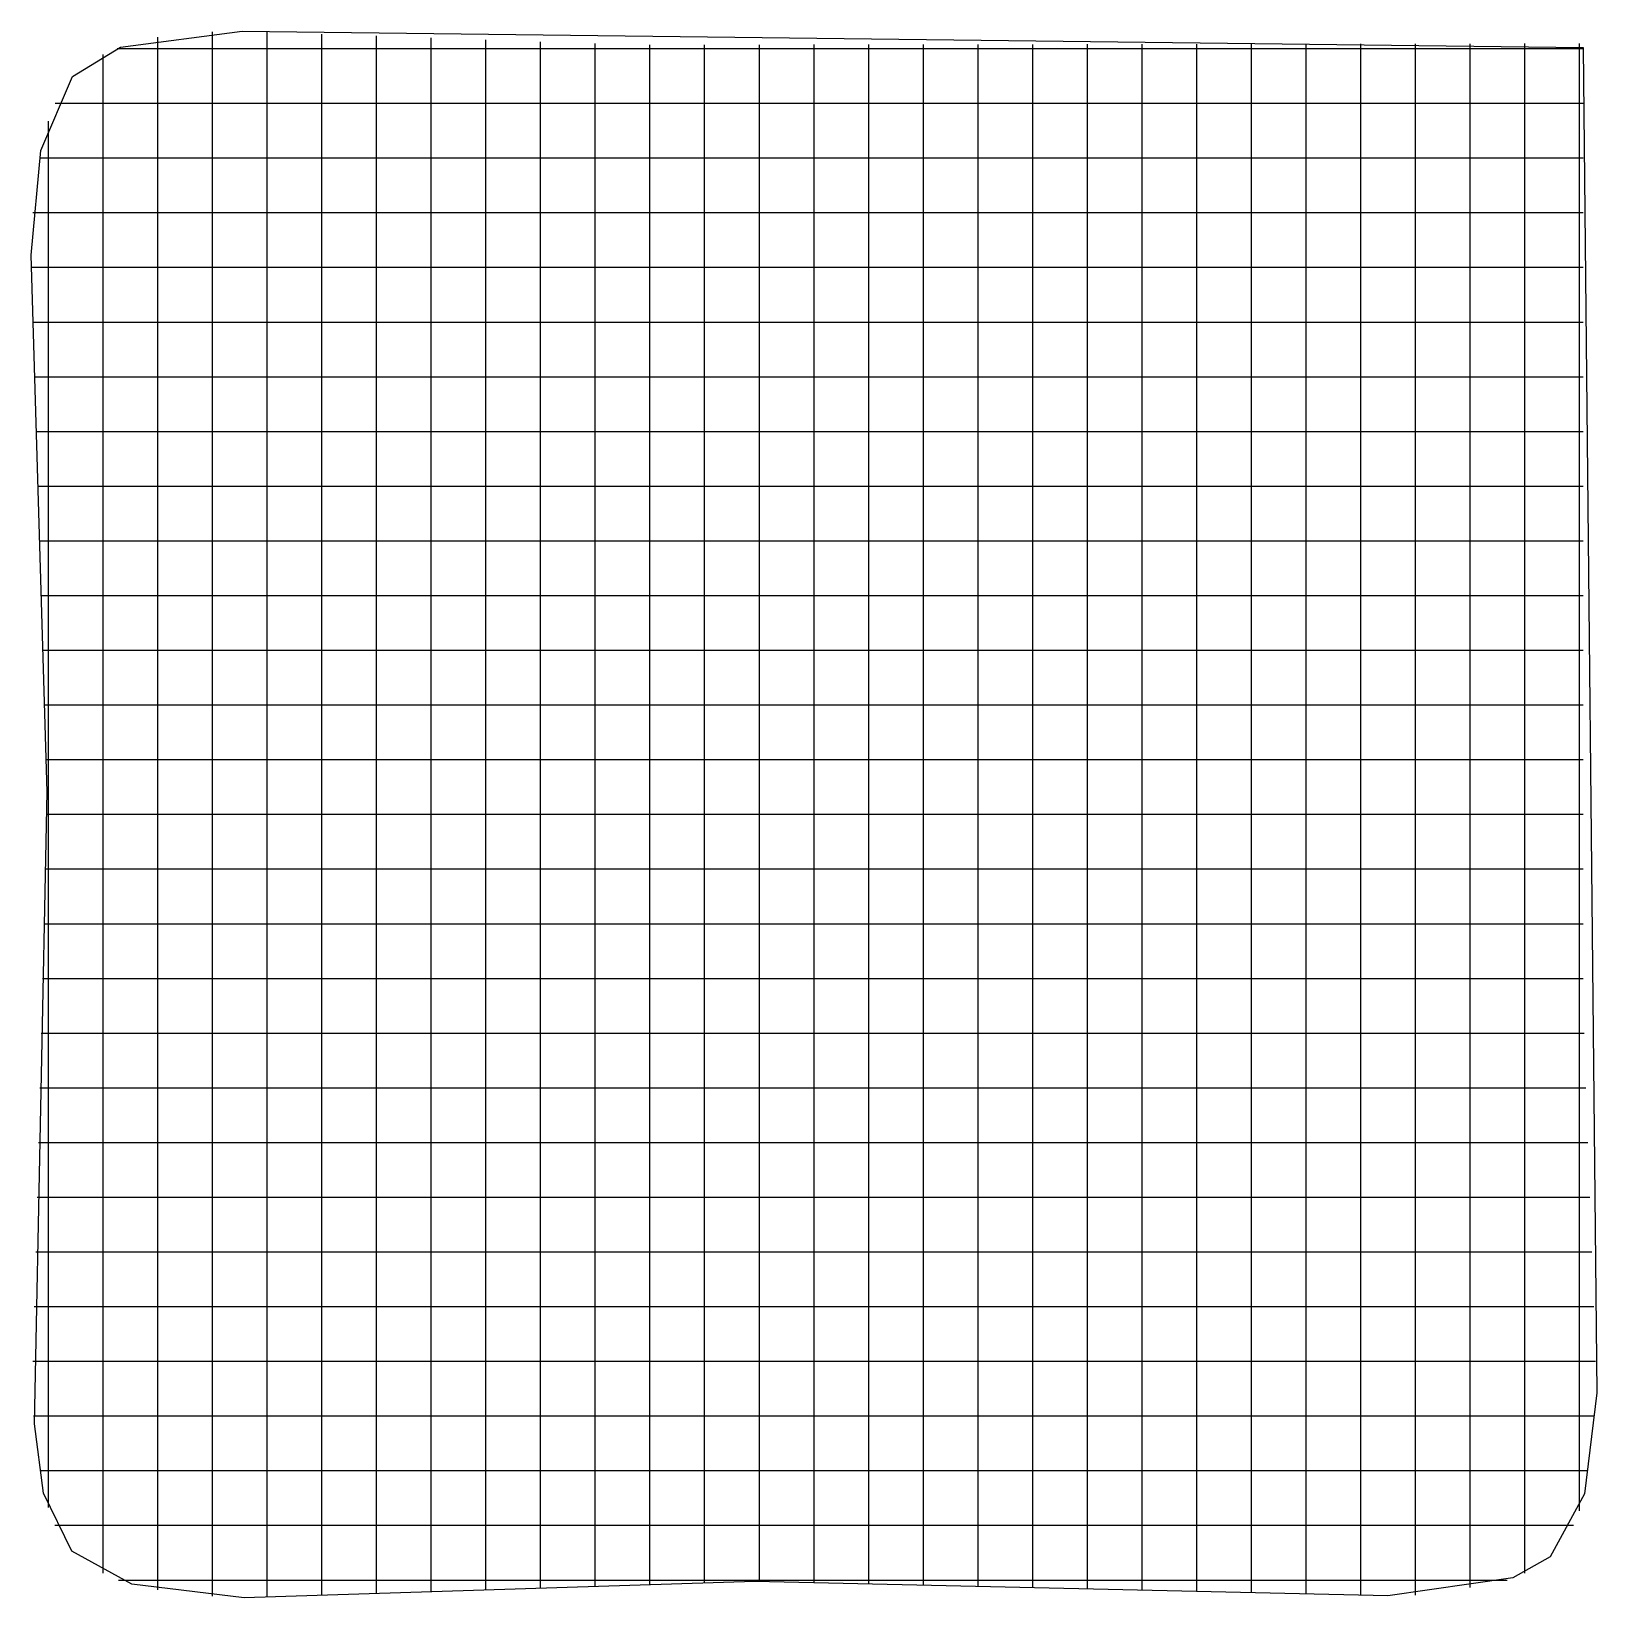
# Model space of a CAD drawing. Extents: x 0.4 to 14.7, y 0.4 to 14.7.
import ezdxf

# ---------------------------------------------------------------- set-up
doc = ezdxf.new("R2010")
doc.units = 0

msp = doc.modelspace()

# ---------------------------------------------------------------- linework, layer by layer
for p, q in [((1.252507, 14.606166), (2.363159, 14.749544)), ((1.252507, 14.606166), (2.363159, 14.749544)), ((2.363159, 14.749544), (14.62622, 14.602695)), ((2.363159, 14.749544), (14.62622, 14.602695)), ((0.813339, 14.335127), (1.252507, 14.606166)), ((0.813339, 14.335127), (1.252507, 14.606166)), ((1.592849, 14.585645), (1.592849, 14.695)), ((2.092849, 14.743), (2.092849, 14.744)), ((2.092849, 14.633645), (2.092849, 14.743)), ((2.092849, 13.745874), (2.092849, 14.633645)), ((2.592849, 14.632645), (2.592849, 14.742)), ((2.592849, 13.73979), (2.592849, 14.632645)), ((3.092849, 14.614645), (3.092849, 14.724)), ((3.092849, 13.743397), (3.092849, 14.614645)), ((3.592849, 14.597645), (3.592849, 14.707)), ((4.092849, 14.580281), (4.092849, 14.689635)), ((4.592849, 14.562645), (4.592849, 14.672)), ((5.092849, 14.545645), (5.092849, 14.655)), ((5.592849, 14.527645), (5.592849, 14.637)), ((6.092849, 14.515645), (6.092849, 14.625)), ((6.592849, 14.516645), (6.592849, 14.626)), ((7.092849, 14.517645), (7.092849, 14.627)), ((7.592849, 14.518645), (7.592849, 14.628)), ((8.092849, 14.518645), (8.092849, 14.628)), ((8.592849, 14.519645), (8.592849, 14.629)), ((9.092849, 14.520645), (9.092849, 14.63)), ((9.592849, 14.520645), (9.592849, 14.63)), ((10.092849, 14.521645), (10.092849, 14.631)), ((10.592849, 14.522645), (10.592849, 14.632)), ((11.092849, 14.523645), (11.092849, 14.633)), ((11.592849, 14.523645), (11.592849, 14.633)), ((12.092849, 14.524645), (12.092849, 14.634)), ((12.592849, 14.525645), (12.592849, 14.635)), ((13.092849, 14.526645), (13.092849, 14.635635)), ((13.592849, 14.526645), (13.592849, 14.636)), ((14.092849, 14.527645), (14.092849, 14.637)), ((14.592849, 14.528645), (14.592849, 14.638)), ((1.092849, 14.427281), (1.092849, 14.536635)), ((1.221, 14.592238), (1.330355, 14.592238)), ((1.221, 14.592238), (1.330355, 14.592238)), ((1.330355, 14.592238), (1.651274, 14.592238)), ((1.592849, 13.765235), (1.592849, 14.585645)), ((1.651274, 14.592238), (1.841919, 14.592238)), ((1.841919, 14.592238), (2.388694, 14.592238)), ((2.388694, 14.592238), (3.341919, 14.592238)), ((3.341919, 14.592238), (3.451274, 14.592238)), ((3.451274, 14.592238), (3.641919, 14.592238)), ((3.592849, 13.747368), (3.592849, 14.597645)), ((3.641919, 14.592238), (4.188694, 14.592238)), ((4.092849, 13.750339), (4.092849, 14.580281)), ((4.188694, 14.592238), (5.141919, 14.592238)), ((4.592849, 13.75431), (4.592849, 14.562645)), ((5.092849, 13.758281), (5.092849, 14.545645)), ((5.141919, 14.592238), (5.251274, 14.592238)), ((5.251274, 14.592238), (5.441919, 14.592238)), ((5.441919, 14.592238), (5.751029, 14.592238)), ((5.592849, 13.761887), (5.592849, 14.527645)), ((5.751029, 14.592238), (5.860384, 14.592238)), ((5.860384, 14.592238), (6.81361, 14.592238)), ((6.092849, 13.767681), (6.092849, 14.515645)), ((6.592849, 13.777577), (6.592849, 14.516645)), ((6.81361, 14.592238), (7.360384, 14.592238)), ((7.092849, 13.78811), (7.092849, 14.517645)), ((7.360384, 14.592238), (7.551029, 14.592238)), ((7.551029, 14.592238), (7.660384, 14.592238)), ((7.592849, 13.785932), (7.592849, 14.518645)), ((7.660384, 14.592238), (8.61361, 14.592238)), ((8.092849, 13.778306), (8.092849, 14.518645)), ((8.592849, 13.771045), (8.592849, 14.519645)), ((8.61361, 14.592238), (9.160384, 14.592238)), ((9.092849, 13.763784), (9.092849, 14.520645)), ((9.160384, 14.592238), (9.351029, 14.592238)), ((9.351029, 14.592238), (9.460384, 14.592238)), ((9.460384, 14.592238), (10.41361, 14.592238)), ((9.592849, 13.756158), (9.592849, 14.520645)), ((10.092849, 13.748897), (10.092849, 14.521645)), ((10.41361, 14.592238), (10.960384, 14.592238)), ((10.592849, 13.741635), (10.592849, 14.522645)), ((10.960384, 14.592238), (11.151029, 14.592238)), ((11.092849, 13.734374), (11.092849, 14.523645)), ((11.151029, 14.592238), (11.260384, 14.592238)), ((11.260384, 14.592238), (12.21361, 14.592238)), ((11.592849, 13.726748), (11.592849, 14.523645)), ((12.092849, 13.719487), (12.092849, 14.524645)), ((12.21361, 14.592238), (12.760384, 14.592238)), ((12.592849, 13.712226), (12.592849, 14.525645)), ((12.760384, 14.592238), (12.951029, 14.592238)), ((12.951029, 14.592238), (13.060384, 14.592238)), ((13.060384, 14.592238), (14.01361, 14.592238)), ((13.092849, 13.71259), (13.092849, 14.526645)), ((13.592849, 13.755803), (13.592849, 14.526645)), ((14.01361, 14.592238), (14.435355, 14.592238)), ((14.092849, 13.839416), (14.092849, 14.527645)), ((14.435355, 14.592238), (14.626, 14.592238)), ((14.592849, 14.203277), (14.592849, 14.528645)), ((14.62622, 14.602695), (14.749529, 2.302861)), ((14.62622, 14.602695), (14.749529, 2.302861)), ((0.522589, 13.659411), (0.813339, 14.335127)), ((0.522589, 13.659411), (0.813339, 14.335127)), ((1.092849, 13.8026), (1.092849, 14.427281)), ((14.592849, 14.013268), (14.592849, 14.203277)), ((0.654, 14.092238), (0.763355, 14.092238)), ((0.654, 14.092238), (0.763355, 14.092238)), ((0.763355, 14.092238), (1.444594, 14.092238)), ((1.444594, 14.092238), (1.991368, 14.092238)), ((1.991368, 14.092238), (2.182013, 14.092238)), ((2.182013, 14.092238), (2.291368, 14.092238)), ((2.291368, 14.092238), (3.244594, 14.092238)), ((3.244594, 14.092238), (3.791368, 14.092238)), ((3.791368, 14.092238), (3.982013, 14.092238)), ((3.982013, 14.092238), (4.091368, 14.092238)), ((4.091368, 14.092238), (5.044594, 14.092238)), ((5.044594, 14.092238), (5.591368, 14.092238)), ((5.591368, 14.092238), (5.782013, 14.092238)), ((5.782013, 14.092238), (5.891368, 14.092238)), ((5.891368, 14.092238), (6.844594, 14.092238)), ((6.844594, 14.092238), (7.391368, 14.092238)), ((7.391368, 14.092238), (7.582013, 14.092238)), ((7.582013, 14.092238), (7.691368, 14.092238)), ((7.691368, 14.092238), (8.644594, 14.092238)), ((8.644594, 14.092238), (9.191368, 14.092238)), ((9.191368, 14.092238), (9.382013, 14.092238)), ((9.382013, 14.092238), (9.491368, 14.092238)), ((9.491368, 14.092238), (10.444594, 14.092238)), ((10.444594, 14.092238), (10.991368, 14.092238)), ((10.991368, 14.092238), (11.182013, 14.092238)), ((11.182013, 14.092238), (11.291368, 14.092238)), ((11.291368, 14.092238), (12.244594, 14.092238)), ((12.244594, 14.092238), (12.791368, 14.092238)), ((12.791368, 14.092238), (12.982013, 14.092238)), ((12.982013, 14.092238), (13.091368, 14.092238)), ((13.091368, 14.092238), (14.044594, 14.092238)), ((14.044594, 14.092238), (14.435355, 14.092238)), ((14.435355, 14.092238), (14.626, 14.092238)), ((0.592849, 13.881354), (0.592849, 13.929)), ((14.592849, 13.466494), (14.592849, 14.013268)), ((0.592849, 13.771938), (0.592849, 13.881354)), ((0.592849, 12.818758), (0.592849, 13.771938)), ((1.092849, 13.255826), (1.092849, 13.8026)), ((1.592849, 13.218461), (1.592849, 13.765235)), ((3.592849, 13.200594), (3.592849, 13.747368)), ((4.092849, 13.203565), (4.092849, 13.750339)), ((4.592849, 13.207535), (4.592849, 13.75431)), ((5.092849, 13.211506), (5.092849, 13.758281)), ((5.592849, 13.215113), (5.592849, 13.761887)), ((6.092849, 13.220906), (6.092849, 13.767681)), ((6.592849, 13.230803), (6.592849, 13.777577)), ((7.092849, 13.241335), (7.092849, 13.78811)), ((7.592849, 13.238794), (7.592849, 13.785932)), ((8.092849, 13.231532), (8.092849, 13.778306)), ((8.592849, 13.224271), (8.592849, 13.771045)), ((9.092849, 13.21701), (9.092849, 13.763784)), ((9.592849, 13.209384), (9.592849, 13.756158)), ((10.092849, 13.202123), (10.092849, 13.748897)), ((13.592849, 13.209029), (13.592849, 13.755803)), ((14.092849, 13.292642), (14.092849, 13.839416)), ((0.435788, 12.702927), (0.522589, 13.659411)), ((0.435788, 12.702927), (0.522589, 13.659411)), ((2.092849, 13.1991), (2.092849, 13.745874)), ((2.592849, 13.192652), (2.592849, 13.73979)), ((3.092849, 13.196623), (3.092849, 13.743397)), ((10.592849, 13.194861), (10.592849, 13.741635)), ((11.092849, 13.187235), (11.092849, 13.734374)), ((11.592849, 13.179974), (11.592849, 13.726748)), ((12.092849, 13.172713), (12.092849, 13.719487)), ((12.592849, 13.165452), (12.592849, 13.712226)), ((13.092849, 13.165452), (13.092849, 13.71259)), ((0.511, 13.592238), (0.620355, 13.592238)), ((0.511, 13.592238), (0.620355, 13.592238)), ((0.620355, 13.592238), (1.392468, 13.592238)), ((1.392468, 13.592238), (1.939242, 13.592238)), ((1.939242, 13.592238), (2.129887, 13.592238)), ((2.129887, 13.592238), (2.239242, 13.592238)), ((2.239242, 13.592238), (3.192468, 13.592238)), ((3.192468, 13.592238), (3.739242, 13.592238)), ((3.739242, 13.592238), (3.929887, 13.592238)), ((3.929887, 13.592238), (4.039242, 13.592238)), ((4.039242, 13.592238), (4.992468, 13.592238)), ((4.992468, 13.592238), (5.539242, 13.592238)), ((5.539242, 13.592238), (5.729887, 13.592238)), ((5.729887, 13.592238), (5.839242, 13.592238)), ((5.839242, 13.592238), (6.792468, 13.592238)), ((6.792468, 13.592238), (7.339242, 13.592238)), ((7.339242, 13.592238), (7.529887, 13.592238)), ((7.529887, 13.592238), (7.639242, 13.592238)), ((7.639242, 13.592238), (8.592468, 13.592238)), ((8.592468, 13.592238), (9.139242, 13.592238)), ((9.139242, 13.592238), (9.329887, 13.592238)), ((9.329887, 13.592238), (9.439242, 13.592238)), ((9.439242, 13.592238), (10.392468, 13.592238)), ((10.392468, 13.592238), (10.939242, 13.592238)), ((10.939242, 13.592238), (11.129887, 13.592238)), ((11.129887, 13.592238), (11.239242, 13.592238)), ((11.239242, 13.592238), (12.192468, 13.592238)), ((12.192468, 13.592238), (12.739242, 13.592238)), ((12.739242, 13.592238), (12.929887, 13.592238)), ((12.929887, 13.592238), (13.039242, 13.592238)), ((13.039242, 13.592238), (13.992468, 13.592238)), ((13.992468, 13.592238), (14.435355, 13.592238)), ((14.435355, 13.592238), (14.626, 13.592238)), ((14.592849, 12.512632), (14.592849, 13.466494)), ((1.092849, 13.065181), (1.092849, 13.255826)), ((1.592849, 13.027816), (1.592849, 13.218461)), ((2.092849, 13.00909), (2.092849, 13.1991)), ((2.592849, 13.002006), (2.592849, 13.192652)), ((3.092849, 13.005977), (3.092849, 13.196623)), ((3.592849, 13.009948), (3.592849, 13.200594)), ((4.092849, 13.013555), (4.092849, 13.203565)), ((4.592849, 13.01689), (4.592849, 13.207535)), ((5.092849, 13.020861), (5.092849, 13.211506)), ((5.592849, 13.024468), (5.592849, 13.215113)), ((6.092849, 13.030261), (6.092849, 13.220906)), ((6.592849, 13.040794), (6.592849, 13.230803)), ((7.092849, 13.05069), (7.092849, 13.241335)), ((7.592849, 13.048148), (7.592849, 13.238794)), ((8.092849, 13.040887), (8.092849, 13.231532)), ((8.592849, 13.033626), (8.592849, 13.224271)), ((9.092849, 13.026365), (9.092849, 13.21701)), ((9.592849, 13.018739), (9.592849, 13.209384)), ((10.092849, 13.011477), (10.092849, 13.202123)), ((10.592849, 13.004216), (10.592849, 13.194861)), ((11.092849, 12.99659), (11.092849, 13.187235)), ((11.592849, 12.989329), (11.592849, 13.179974)), ((13.592849, 13.018384), (13.592849, 13.209029)), ((14.092849, 13.101997), (14.092849, 13.292642)), ((0.451, 13.092238), (0.560355, 13.092238)), ((0.451, 13.092238), (0.560355, 13.092238)), ((0.560355, 13.092238), (1.370597, 13.092238)), ((1.092849, 12.955826), (1.092849, 13.065181)), ((1.370597, 13.092238), (1.917371, 13.092238)), ((1.917371, 13.092238), (2.108016, 13.092238)), ((2.108016, 13.092238), (2.217371, 13.092238)), ((2.217371, 13.092238), (3.170597, 13.092238)), ((3.170597, 13.092238), (3.717371, 13.092238)), ((3.717371, 13.092238), (3.908016, 13.092238)), ((3.908016, 13.092238), (4.017371, 13.092238)), ((4.017371, 13.092238), (4.970597, 13.092238)), ((4.970597, 13.092238), (5.517371, 13.092238)), ((5.517371, 13.092238), (5.708016, 13.092238)), ((5.708016, 13.092238), (5.817371, 13.092238)), ((5.817371, 13.092238), (6.770597, 13.092238)), ((6.092849, 12.920906), (6.092849, 13.030261)), ((6.592849, 12.931439), (6.592849, 13.040794)), ((6.770597, 13.092238), (7.317371, 13.092238)), ((7.092849, 12.941335), (7.092849, 13.05069)), ((7.317371, 13.092238), (7.508016, 13.092238)), ((7.508016, 13.092238), (7.617371, 13.092238)), ((7.592849, 12.939158), (7.592849, 13.048148)), ((7.617371, 13.092238), (8.570597, 13.092238)), ((8.092849, 12.931532), (8.092849, 13.040887)), ((8.570597, 13.092238), (9.117371, 13.092238)), ((8.592849, 12.924271), (8.592849, 13.033626)), ((9.117371, 13.092238), (9.308016, 13.092238)), ((9.308016, 13.092238), (9.417371, 13.092238)), ((9.417371, 13.092238), (10.370597, 13.092238)), ((10.370597, 13.092238), (10.917371, 13.092238)), ((10.917371, 13.092238), (11.108016, 13.092238)), ((11.108016, 13.092238), (11.217371, 13.092238)), ((11.217371, 13.092238), (12.170597, 13.092238)), ((12.092849, 12.982068), (12.092849, 13.172713)), ((12.170597, 13.092238), (12.717371, 13.092238)), ((12.592849, 12.974806), (12.592849, 13.165452)), ((12.717371, 13.092238), (12.908016, 13.092238)), ((12.908016, 13.092238), (13.017371, 13.092238)), ((13.017371, 13.092238), (13.970597, 13.092238)), ((13.092849, 12.974806), (13.092849, 13.165452)), ((13.970597, 13.092238), (14.435355, 13.092238)), ((14.092849, 12.992642), (14.092849, 13.101997)), ((14.435355, 13.092238), (14.626, 13.092238)), ((1.092849, 12.0026), (1.092849, 12.955826)), ((1.592849, 12.918461), (1.592849, 13.027816)), ((1.592849, 11.965235), (1.592849, 12.918461)), ((2.092849, 12.899735), (2.092849, 13.00909)), ((2.092849, 11.945874), (2.092849, 12.899735)), ((2.592849, 12.893016), (2.592849, 13.002006)), ((2.592849, 11.93979), (2.592849, 12.893016)), ((3.092849, 12.896623), (3.092849, 13.005977)), ((3.092849, 11.943397), (3.092849, 12.896623)), ((3.592849, 12.900594), (3.592849, 13.009948)), ((3.592849, 11.947368), (3.592849, 12.900594)), ((4.092849, 12.9042), (4.092849, 13.013555)), ((4.092849, 11.950339), (4.092849, 12.9042)), ((4.592849, 12.907535), (4.592849, 13.01689)), ((4.592849, 11.95431), (4.592849, 12.907535)), ((5.092849, 12.911506), (5.092849, 13.020861)), ((5.092849, 11.958281), (5.092849, 12.911506)), ((5.592849, 12.915113), (5.592849, 13.024468)), ((5.592849, 11.961887), (5.592849, 12.915113)), ((6.092849, 11.967681), (6.092849, 12.920906)), ((6.592849, 11.977577), (6.592849, 12.931439)), ((7.092849, 11.98811), (7.092849, 12.941335)), ((7.592849, 11.985932), (7.592849, 12.939158)), ((8.092849, 11.978306), (8.092849, 12.931532)), ((8.592849, 11.971045), (8.592849, 12.924271)), ((9.092849, 12.91701), (9.092849, 13.026365)), ((9.092849, 11.963784), (9.092849, 12.91701)), ((9.592849, 12.909384), (9.592849, 13.018739)), ((9.592849, 11.956158), (9.592849, 12.909384)), ((10.092849, 12.902123), (10.092849, 13.011477)), ((10.092849, 11.948897), (10.092849, 12.902123)), ((10.592849, 12.894861), (10.592849, 13.004216)), ((10.592849, 11.941635), (10.592849, 12.894861)), ((11.092849, 12.8876), (11.092849, 12.99659)), ((11.092849, 11.934374), (11.092849, 12.8876)), ((11.592849, 12.879974), (11.592849, 12.989329)), ((12.092849, 12.872713), (12.092849, 12.982068)), ((12.592849, 12.865452), (12.592849, 12.974806)), ((13.092849, 12.865816), (13.092849, 12.974806)), ((13.592849, 12.909029), (13.592849, 13.018384)), ((13.592849, 11.955803), (13.592849, 12.909029)), ((14.092849, 12.039416), (14.092849, 12.992642)), ((0.592849, 12.271984), (0.592849, 12.818758)), ((11.592849, 11.926748), (11.592849, 12.879974)), ((12.092849, 11.919487), (12.092849, 12.872713)), ((12.592849, 11.912226), (12.592849, 12.865452)), ((13.092849, 11.91259), (13.092849, 12.865816)), ((0.581743, 7.798193), (0.435788, 12.702927)), ((0.581743, 7.798193), (0.435788, 12.702927)), ((0.438, 12.592238), (0.547355, 12.592238)), ((0.438, 12.592238), (0.547355, 12.592238)), ((0.547355, 12.592238), (1.365858, 12.592238)), ((1.365858, 12.592238), (1.912632, 12.592238)), ((1.912632, 12.592238), (2.103277, 12.592238)), ((2.103277, 12.592238), (2.212632, 12.592238)), ((2.212632, 12.592238), (3.165858, 12.592238)), ((3.165858, 12.592238), (3.712632, 12.592238)), ((3.712632, 12.592238), (3.903277, 12.592238)), ((3.903277, 12.592238), (4.012632, 12.592238)), ((4.012632, 12.592238), (4.965858, 12.592238)), ((4.965858, 12.592238), (5.512632, 12.592238)), ((5.512632, 12.592238), (5.703277, 12.592238)), ((5.703277, 12.592238), (5.812632, 12.592238)), ((5.812632, 12.592238), (6.765858, 12.592238)), ((6.765858, 12.592238), (7.312632, 12.592238)), ((7.312632, 12.592238), (7.503277, 12.592238)), ((7.503277, 12.592238), (7.612632, 12.592238)), ((7.612632, 12.592238), (8.565858, 12.592238)), ((8.565858, 12.592238), (9.112632, 12.592238)), ((9.112632, 12.592238), (9.303277, 12.592238)), ((9.303277, 12.592238), (9.412632, 12.592238)), ((9.412632, 12.592238), (10.365858, 12.592238)), ((10.365858, 12.592238), (10.912632, 12.592238)), ((10.912632, 12.592238), (11.103277, 12.592238)), ((11.103277, 12.592238), (11.212632, 12.592238)), ((11.212632, 12.592238), (12.165858, 12.592238)), ((12.165858, 12.592238), (12.712632, 12.592238)), ((12.712632, 12.592238), (12.903277, 12.592238)), ((12.903277, 12.592238), (13.012632, 12.592238)), ((13.012632, 12.592238), (13.965858, 12.592238)), ((13.965858, 12.592238), (14.435355, 12.592238)), ((14.435355, 12.592238), (14.626, 12.592238)), ((14.592849, 12.403277), (14.592849, 12.512632)), ((14.592849, 12.213268), (14.592849, 12.403277)), ((0.592849, 12.081339), (0.592849, 12.271984)), ((14.592849, 11.666494), (14.592849, 12.213268)), ((0.453, 12.092238), (0.562355, 12.092238)), ((0.453, 12.092238), (0.562355, 12.092238)), ((0.562355, 12.092238), (1.371326, 12.092238)), ((0.592849, 11.971984), (0.592849, 12.081339)), ((1.371326, 12.092238), (1.9181, 12.092238)), ((1.9181, 12.092238), (2.108745, 12.092238)), ((2.108745, 12.092238), (2.2181, 12.092238)), ((2.2181, 12.092238), (3.171326, 12.092238)), ((3.171326, 12.092238), (3.7181, 12.092238)), ((3.7181, 12.092238), (3.908745, 12.092238)), ((3.908745, 12.092238), (4.0181, 12.092238)), ((4.0181, 12.092238), (4.971326, 12.092238)), ((4.971326, 12.092238), (5.5181, 12.092238)), ((5.5181, 12.092238), (5.708745, 12.092238)), ((5.708745, 12.092238), (5.8181, 12.092238)), ((5.8181, 12.092238), (6.771326, 12.092238)), ((6.771326, 12.092238), (7.3181, 12.092238)), ((7.3181, 12.092238), (7.508745, 12.092238)), ((7.508745, 12.092238), (7.6181, 12.092238)), ((7.6181, 12.092238), (8.571326, 12.092238)), ((8.571326, 12.092238), (9.1181, 12.092238)), ((9.1181, 12.092238), (9.308745, 12.092238)), ((9.308745, 12.092238), (9.4181, 12.092238)), ((9.4181, 12.092238), (10.371326, 12.092238)), ((10.371326, 12.092238), (10.9181, 12.092238)), ((10.9181, 12.092238), (11.108745, 12.092238)), ((11.108745, 12.092238), (11.2181, 12.092238)), ((11.2181, 12.092238), (12.171326, 12.092238)), ((12.171326, 12.092238), (12.7181, 12.092238)), ((12.7181, 12.092238), (12.908745, 12.092238)), ((12.908745, 12.092238), (13.0181, 12.092238)), ((13.0181, 12.092238), (13.971326, 12.092238)), ((13.971326, 12.092238), (14.435355, 12.092238)), ((14.092849, 11.492642), (14.092849, 12.039416)), ((14.435355, 12.092238), (14.626, 12.092238)), ((0.592849, 11.018758), (0.592849, 11.971984)), ((1.092849, 11.455826), (1.092849, 12.0026)), ((1.592849, 11.418461), (1.592849, 11.965235)), ((2.092849, 11.3991), (2.092849, 11.945874)), ((2.592849, 11.392652), (2.592849, 11.93979)), ((3.092849, 11.396623), (3.092849, 11.943397)), ((3.592849, 11.400594), (3.592849, 11.947368)), ((4.092849, 11.403565), (4.092849, 11.950339)), ((4.592849, 11.407535), (4.592849, 11.95431)), ((5.092849, 11.411506), (5.092849, 11.958281)), ((5.592849, 11.415113), (5.592849, 11.961887)), ((6.092849, 11.420906), (6.092849, 11.967681)), ((6.592849, 11.430803), (6.592849, 11.977577)), ((7.092849, 11.441335), (7.092849, 11.98811)), ((7.592849, 11.438794), (7.592849, 11.985932)), ((8.092849, 11.431532), (8.092849, 11.978306)), ((8.592849, 11.424271), (8.592849, 11.971045)), ((9.092849, 11.41701), (9.092849, 11.963784)), ((9.592849, 11.409384), (9.592849, 11.956158)), ((10.092849, 11.402123), (10.092849, 11.948897)), ((10.592849, 11.394861), (10.592849, 11.941635)), ((11.092849, 11.387235), (11.092849, 11.934374)), ((11.592849, 11.379974), (11.592849, 11.926748)), ((12.092849, 11.372713), (12.092849, 11.919487)), ((12.592849, 11.365452), (12.592849, 11.912226)), ((13.092849, 11.365452), (13.092849, 11.91259)), ((13.592849, 11.409029), (13.592849, 11.955803)), ((14.592849, 10.712632), (14.592849, 11.666494)), ((0.468, 11.592238), (0.577355, 11.592238)), ((0.468, 11.592238), (0.577355, 11.592238)), ((0.577355, 11.592238), (1.376794, 11.592238)), ((1.092849, 11.265181), (1.092849, 11.455826)), ((1.376794, 11.592238), (1.923568, 11.592238)), ((1.923568, 11.592238), (2.114213, 11.592238)), ((2.114213, 11.592238), (2.223568, 11.592238)), ((2.223568, 11.592238), (3.176794, 11.592238)), ((3.176794, 11.592238), (3.723568, 11.592238)), ((3.723568, 11.592238), (3.914213, 11.592238)), ((3.914213, 11.592238), (4.023568, 11.592238)), ((4.023568, 11.592238), (4.976794, 11.592238)), ((4.976794, 11.592238), (5.523568, 11.592238)), ((5.523568, 11.592238), (5.714213, 11.592238)), ((5.714213, 11.592238), (5.823568, 11.592238)), ((5.823568, 11.592238), (6.776794, 11.592238)), ((6.776794, 11.592238), (7.323568, 11.592238)), ((7.323568, 11.592238), (7.514213, 11.592238)), ((7.514213, 11.592238), (7.623568, 11.592238)), ((7.623568, 11.592238), (8.576794, 11.592238)), ((8.576794, 11.592238), (9.123568, 11.592238)), ((9.123568, 11.592238), (9.314213, 11.592238)), ((9.314213, 11.592238), (9.423568, 11.592238)), ((9.423568, 11.592238), (10.376794, 11.592238)), ((10.376794, 11.592238), (10.923568, 11.592238)), ((10.923568, 11.592238), (11.114213, 11.592238)), ((11.114213, 11.592238), (11.223568, 11.592238)), ((11.223568, 11.592238), (12.176794, 11.592238)), ((12.176794, 11.592238), (12.723568, 11.592238)), ((12.723568, 11.592238), (12.914213, 11.592238)), ((12.914213, 11.592238), (13.023568, 11.592238)), ((13.023568, 11.592238), (13.976794, 11.592238)), ((13.976794, 11.592238), (14.435355, 11.592238)), ((14.092849, 11.301997), (14.092849, 11.492642)), ((14.435355, 11.592238), (14.626, 11.592238)), ((1.592849, 11.227816), (1.592849, 11.418461)), ((2.092849, 11.20909), (2.092849, 11.3991)), ((2.592849, 11.202006), (2.592849, 11.392652)), ((3.092849, 11.205977), (3.092849, 11.396623)), ((3.592849, 11.209948), (3.592849, 11.400594)), ((4.092849, 11.213555), (4.092849, 11.403565)), ((4.592849, 11.21689), (4.592849, 11.407535)), ((5.092849, 11.220861), (5.092849, 11.411506)), ((5.592849, 11.224468), (5.592849, 11.415113)), ((6.092849, 11.230261), (6.092849, 11.420906)), ((6.592849, 11.240794), (6.592849, 11.430803)), ((7.092849, 11.25069), (7.092849, 11.441335)), ((7.592849, 11.248148), (7.592849, 11.438794)), ((8.092849, 11.240887), (8.092849, 11.431532)), ((8.592849, 11.233626), (8.592849, 11.424271)), ((9.092849, 11.226365), (9.092849, 11.41701)), ((9.592849, 11.218739), (9.592849, 11.409384)), ((10.092849, 11.211477), (10.092849, 11.402123)), ((10.592849, 11.204216), (10.592849, 11.394861)), ((11.092849, 11.19659), (11.092849, 11.387235)), ((11.592849, 11.189329), (11.592849, 11.379974)), ((12.092849, 11.182068), (12.092849, 11.372713)), ((12.592849, 11.174806), (12.592849, 11.365452)), ((13.092849, 11.174806), (13.092849, 11.365452)), ((13.592849, 11.218384), (13.592849, 11.409029)), ((1.092849, 11.155826), (1.092849, 11.265181)), ((1.592849, 11.118461), (1.592849, 11.227816)), ((2.092849, 11.099735), (2.092849, 11.20909)), ((2.592849, 11.093016), (2.592849, 11.202006)), ((3.092849, 11.096623), (3.092849, 11.205977)), ((3.592849, 11.100594), (3.592849, 11.209948)), ((4.092849, 11.1042), (4.092849, 11.213555)), ((4.592849, 11.107535), (4.592849, 11.21689)), ((5.092849, 11.111506), (5.092849, 11.220861)), ((5.592849, 11.115113), (5.592849, 11.224468)), ((6.092849, 11.120906), (6.092849, 11.230261)), ((6.592849, 11.131439), (6.592849, 11.240794)), ((7.092849, 11.141335), (7.092849, 11.25069)), ((7.592849, 11.139158), (7.592849, 11.248148)), ((8.092849, 11.131532), (8.092849, 11.240887)), ((8.592849, 11.124271), (8.592849, 11.233626)), ((9.092849, 11.11701), (9.092849, 11.226365)), ((9.592849, 11.109384), (9.592849, 11.218739)), ((10.092849, 11.102123), (10.092849, 11.211477)), ((10.592849, 11.094861), (10.592849, 11.204216)), ((11.092849, 11.0876), (11.092849, 11.19659)), ((11.592849, 11.079974), (11.592849, 11.189329)), ((12.092849, 11.072713), (12.092849, 11.182068)), ((12.592849, 11.065452), (12.592849, 11.174806)), ((13.092849, 11.065816), (13.092849, 11.174806)), ((13.592849, 11.109029), (13.592849, 11.218384)), ((14.092849, 11.192642), (14.092849, 11.301997)), ((14.092849, 10.239416), (14.092849, 11.192642)), ((0.484, 11.092238), (0.593355, 11.092238)), ((0.484, 11.092238), (0.593355, 11.092238)), ((0.593355, 11.092238), (1.382626, 11.092238)), ((1.092849, 10.2026), (1.092849, 11.155826)), ((1.382626, 11.092238), (1.9294, 11.092238)), ((1.592849, 10.165235), (1.592849, 11.118461)), ((1.9294, 11.092238), (2.120045, 11.092238)), ((2.092849, 10.145874), (2.092849, 11.099735)), ((2.120045, 11.092238), (2.2294, 11.092238)), ((2.2294, 11.092238), (3.182626, 11.092238)), ((2.592849, 10.13979), (2.592849, 11.093016)), ((3.092849, 10.143397), (3.092849, 11.096623)), ((3.182626, 11.092238), (3.7294, 11.092238)), ((3.592849, 10.147368), (3.592849, 11.100594)), ((3.7294, 11.092238), (3.920045, 11.092238)), ((3.920045, 11.092238), (4.0294, 11.092238)), ((4.0294, 11.092238), (4.982626, 11.092238)), ((4.092849, 10.150339), (4.092849, 11.1042)), ((4.592849, 10.15431), (4.592849, 11.107535)), ((4.982626, 11.092238), (5.5294, 11.092238)), ((5.092849, 10.158281), (5.092849, 11.111506)), ((5.5294, 11.092238), (5.720045, 11.092238)), ((5.592849, 10.161887), (5.592849, 11.115113)), ((5.720045, 11.092238), (5.8294, 11.092238)), ((5.8294, 11.092238), (6.782626, 11.092238)), ((6.092849, 10.167681), (6.092849, 11.120906)), ((6.592849, 10.177577), (6.592849, 11.131439)), ((6.782626, 11.092238), (7.3294, 11.092238)), ((7.092849, 10.18811), (7.092849, 11.141335)), ((7.3294, 11.092238), (7.520045, 11.092238)), ((7.520045, 11.092238), (7.6294, 11.092238)), ((7.592849, 10.185932), (7.592849, 11.139158)), ((7.6294, 11.092238), (8.582626, 11.092238)), ((8.092849, 10.178306), (8.092849, 11.131532)), ((8.582626, 11.092238), (9.1294, 11.092238)), ((8.592849, 10.171045), (8.592849, 11.124271)), ((9.092849, 10.163784), (9.092849, 11.11701)), ((9.1294, 11.092238), (9.320045, 11.092238)), ((9.320045, 11.092238), (9.4294, 11.092238)), ((9.4294, 11.092238), (10.382626, 11.092238)), ((9.592849, 10.156158), (9.592849, 11.109384)), ((10.092849, 10.148897), (10.092849, 11.102123)), ((10.382626, 11.092238), (10.9294, 11.092238)), ((10.592849, 10.141635), (10.592849, 11.094861)), ((10.9294, 11.092238), (11.120045, 11.092238)), ((11.092849, 10.134374), (11.092849, 11.0876)), ((11.120045, 11.092238), (11.2294, 11.092238)), ((11.2294, 11.092238), (12.182626, 11.092238)), ((11.592849, 10.126748), (11.592849, 11.079974)), ((12.092849, 10.119487), (12.092849, 11.072713)), ((12.182626, 11.092238), (12.7294, 11.092238)), ((12.592849, 10.112226), (12.592849, 11.065452)), ((12.7294, 11.092238), (12.920045, 11.092238)), ((12.920045, 11.092238), (13.0294, 11.092238)), ((13.0294, 11.092238), (13.982626, 11.092238)), ((13.092849, 10.11259), (13.092849, 11.065816)), ((13.592849, 10.155803), (13.592849, 11.109029)), ((13.982626, 11.092238), (14.435355, 11.092238)), ((14.435355, 11.092238), (14.626, 11.092238)), ((0.592849, 10.471984), (0.592849, 11.018758)), ((14.592849, 10.603277), (14.592849, 10.712632)), ((14.592849, 10.413268), (14.592849, 10.603277)), ((0.499, 10.592238), (0.608355, 10.592238)), ((0.499, 10.592238), (0.608355, 10.592238)), ((0.592849, 10.281339), (0.592849, 10.471984)), ((0.608355, 10.592238), (1.388094, 10.592238)), ((1.388094, 10.592238), (1.934868, 10.592238)), ((1.934868, 10.592238), (2.125513, 10.592238)), ((2.125513, 10.592238), (2.234868, 10.592238)), ((2.234868, 10.592238), (3.188094, 10.592238)), ((3.188094, 10.592238), (3.734868, 10.592238)), ((3.734868, 10.592238), (3.925513, 10.592238)), ((3.925513, 10.592238), (4.034868, 10.592238)), ((4.034868, 10.592238), (4.988094, 10.592238)), ((4.988094, 10.592238), (5.534868, 10.592238)), ((5.534868, 10.592238), (5.725513, 10.592238)), ((5.725513, 10.592238), (5.834868, 10.592238)), ((5.834868, 10.592238), (6.788094, 10.592238)), ((6.788094, 10.592238), (7.334868, 10.592238)), ((7.334868, 10.592238), (7.525513, 10.592238)), ((7.525513, 10.592238), (7.634868, 10.592238)), ((7.634868, 10.592238), (8.588094, 10.592238)), ((8.588094, 10.592238), (9.134868, 10.592238)), ((9.134868, 10.592238), (9.325513, 10.592238)), ((9.325513, 10.592238), (9.434868, 10.592238)), ((9.434868, 10.592238), (10.388094, 10.592238)), ((10.388094, 10.592238), (10.934868, 10.592238)), ((10.934868, 10.592238), (11.125513, 10.592238)), ((11.125513, 10.592238), (11.234868, 10.592238)), ((11.234868, 10.592238), (12.188094, 10.592238)), ((12.188094, 10.592238), (12.734868, 10.592238)), ((12.734868, 10.592238), (12.925513, 10.592238)), ((12.925513, 10.592238), (13.034868, 10.592238)), ((13.034868, 10.592238), (13.988094, 10.592238)), ((13.988094, 10.592238), (14.435355, 10.592238)), ((14.435355, 10.592238), (14.626, 10.592238)), ((14.592849, 9.866494), (14.592849, 10.413268)), ((0.592849, 10.171984), (0.592849, 10.281339)), ((0.592849, 9.218758), (0.592849, 10.171984)), ((1.092849, 9.655826), (1.092849, 10.2026)), ((6.092849, 9.620906), (6.092849, 10.167681)), ((6.592849, 9.630803), (6.592849, 10.177577)), ((7.092849, 9.641335), (7.092849, 10.18811)), ((7.592849, 9.638794), (7.592849, 10.185932)), ((8.092849, 9.631532), (8.092849, 10.178306)), ((8.592849, 9.624271), (8.592849, 10.171045)), ((14.092849, 9.692642), (14.092849, 10.239416)), ((0.514, 10.092238), (0.623355, 10.092238)), ((0.514, 10.092238), (0.623355, 10.092238)), ((0.623355, 10.092238), (1.393561, 10.092238)), ((1.393561, 10.092238), (1.940335, 10.092238)), ((1.592849, 9.618461), (1.592849, 10.165235)), ((1.940335, 10.092238), (2.130981, 10.092238)), ((2.092849, 9.5991), (2.092849, 10.145874)), ((2.130981, 10.092238), (2.240335, 10.092238)), ((2.240335, 10.092238), (3.193561, 10.092238)), ((2.592849, 9.592652), (2.592849, 10.13979)), ((3.092849, 9.596623), (3.092849, 10.143397)), ((3.193561, 10.092238), (3.740335, 10.092238)), ((3.592849, 9.600594), (3.592849, 10.147368)), ((3.740335, 10.092238), (3.930981, 10.092238)), ((3.930981, 10.092238), (4.040335, 10.092238)), ((4.040335, 10.092238), (4.993561, 10.092238)), ((4.092849, 9.603565), (4.092849, 10.150339)), ((4.592849, 9.607535), (4.592849, 10.15431)), ((4.993561, 10.092238), (5.540335, 10.092238)), ((5.092849, 9.611506), (5.092849, 10.158281)), ((5.540335, 10.092238), (5.730981, 10.092238)), ((5.592849, 9.615113), (5.592849, 10.161887)), ((5.730981, 10.092238), (5.840335, 10.092238)), ((5.840335, 10.092238), (6.793561, 10.092238)), ((6.793561, 10.092238), (7.340335, 10.092238)), ((7.340335, 10.092238), (7.530981, 10.092238)), ((7.530981, 10.092238), (7.640335, 10.092238)), ((7.640335, 10.092238), (8.593561, 10.092238)), ((8.593561, 10.092238), (9.140335, 10.092238)), ((9.092849, 9.61701), (9.092849, 10.163784)), ((9.140335, 10.092238), (9.330981, 10.092238)), ((9.330981, 10.092238), (9.440335, 10.092238)), ((9.440335, 10.092238), (10.393561, 10.092238)), ((9.592849, 9.609384), (9.592849, 10.156158)), ((10.092849, 9.602123), (10.092849, 10.148897)), ((10.393561, 10.092238), (10.940335, 10.092238)), ((10.592849, 9.594861), (10.592849, 10.141635)), ((10.940335, 10.092238), (11.130981, 10.092238)), ((11.092849, 9.587235), (11.092849, 10.134374)), ((11.130981, 10.092238), (11.240335, 10.092238)), ((11.240335, 10.092238), (12.193561, 10.092238)), ((11.592849, 9.579974), (11.592849, 10.126748)), ((12.092849, 9.572713), (12.092849, 10.119487)), ((12.193561, 10.092238), (12.740335, 10.092238)), ((12.592849, 9.565452), (12.592849, 10.112226)), ((12.740335, 10.092238), (12.930981, 10.092238)), ((12.930981, 10.092238), (13.040335, 10.092238)), ((13.040335, 10.092238), (13.993561, 10.092238)), ((13.092849, 9.565452), (13.092849, 10.11259)), ((13.592849, 9.609029), (13.592849, 10.155803)), ((13.993561, 10.092238), (14.435355, 10.092238)), ((14.435355, 10.092238), (14.626, 10.092238)), ((14.592849, 8.912632), (14.592849, 9.866494)), ((1.092849, 9.465181), (1.092849, 9.655826)), ((1.592849, 9.427816), (1.592849, 9.618461)), ((2.092849, 9.40909), (2.092849, 9.5991)), ((3.092849, 9.405977), (3.092849, 9.596623)), ((3.592849, 9.409948), (3.592849, 9.600594)), ((4.092849, 9.413555), (4.092849, 9.603565)), ((4.592849, 9.41689), (4.592849, 9.607535)), ((5.092849, 9.420861), (5.092849, 9.611506)), ((5.592849, 9.424468), (5.592849, 9.615113)), ((6.092849, 9.430261), (6.092849, 9.620906)), ((6.592849, 9.440794), (6.592849, 9.630803)), ((7.092849, 9.45069), (7.092849, 9.641335)), ((7.592849, 9.448148), (7.592849, 9.638794)), ((8.092849, 9.440887), (8.092849, 9.631532)), ((8.592849, 9.433626), (8.592849, 9.624271)), ((9.092849, 9.426365), (9.092849, 9.61701)), ((9.592849, 9.418739), (9.592849, 9.609384)), ((10.092849, 9.411477), (10.092849, 9.602123)), ((10.592849, 9.404216), (10.592849, 9.594861)), ((13.592849, 9.418384), (13.592849, 9.609029)), ((14.092849, 9.501997), (14.092849, 9.692642)), ((0.529, 9.592238), (0.638355, 9.592238)), ((0.529, 9.592238), (0.638355, 9.592238)), ((0.638355, 9.592238), (1.399029, 9.592238)), ((1.092849, 9.355826), (1.092849, 9.465181)), ((1.399029, 9.592238), (1.946168, 9.592238)), ((1.946168, 9.592238), (2.136813, 9.592238)), ((2.136813, 9.592238), (2.245803, 9.592238)), ((2.245803, 9.592238), (3.199029, 9.592238)), ((2.592849, 9.402006), (2.592849, 9.592652)), ((3.199029, 9.592238), (3.746168, 9.592238)), ((3.746168, 9.592238), (3.936813, 9.592238)), ((3.936813, 9.592238), (4.045803, 9.592238)), ((4.045803, 9.592238), (4.999029, 9.592238)), ((4.999029, 9.592238), (5.546168, 9.592238)), ((5.546168, 9.592238), (5.736813, 9.592238)), ((5.736813, 9.592238), (5.845803, 9.592238)), ((5.845803, 9.592238), (6.799029, 9.592238)), ((6.799029, 9.592238), (7.346168, 9.592238)), ((7.092849, 9.341335), (7.092849, 9.45069)), ((7.346168, 9.592238), (7.536813, 9.592238)), ((7.536813, 9.592238), (7.645803, 9.592238)), ((7.645803, 9.592238), (8.599029, 9.592238)), ((8.599029, 9.592238), (9.146168, 9.592238)), ((9.146168, 9.592238), (9.336813, 9.592238)), ((9.336813, 9.592238), (9.445803, 9.592238)), ((9.445803, 9.592238), (10.399029, 9.592238)), ((10.399029, 9.592238), (10.946168, 9.592238)), ((10.946168, 9.592238), (11.136813, 9.592238)), ((11.092849, 9.39659), (11.092849, 9.587235)), ((11.136813, 9.592238), (11.245803, 9.592238)), ((11.245803, 9.592238), (12.199029, 9.592238)), ((11.592849, 9.389329), (11.592849, 9.579974)), ((12.092849, 9.382068), (12.092849, 9.572713)), ((12.199029, 9.592238), (12.746168, 9.592238)), ((12.592849, 9.374806), (12.592849, 9.565452)), ((12.746168, 9.592238), (12.936813, 9.592238)), ((12.936813, 9.592238), (13.045803, 9.592238)), ((13.045803, 9.592238), (13.999029, 9.592238)), ((13.092849, 9.374806), (13.092849, 9.565452)), ((13.999029, 9.592238), (14.435355, 9.592238)), ((14.092849, 9.392642), (14.092849, 9.501997)), ((14.435355, 9.592238), (14.626, 9.592238)), ((1.092849, 8.4026), (1.092849, 9.355826)), ((1.592849, 9.318461), (1.592849, 9.427816)), ((1.592849, 8.365235), (1.592849, 9.318461)), ((2.092849, 9.299735), (2.092849, 9.40909)), ((2.592849, 9.293016), (2.592849, 9.402006)), ((3.092849, 9.296623), (3.092849, 9.405977)), ((3.592849, 9.300594), (3.592849, 9.409948)), ((4.092849, 9.3042), (4.092849, 9.413555)), ((4.592849, 9.307535), (4.592849, 9.41689)), ((4.592849, 8.35431), (4.592849, 9.307535)), ((5.092849, 9.311506), (5.092849, 9.420861)), ((5.092849, 8.358281), (5.092849, 9.311506)), ((5.592849, 9.315113), (5.592849, 9.424468)), ((5.592849, 8.361887), (5.592849, 9.315113)), ((6.092849, 9.320906), (6.092849, 9.430261)), ((6.092849, 8.367681), (6.092849, 9.320906)), ((6.592849, 9.331439), (6.592849, 9.440794)), ((6.592849, 8.377577), (6.592849, 9.331439)), ((7.092849, 8.38811), (7.092849, 9.341335)), ((7.592849, 9.339158), (7.592849, 9.448148)), ((7.592849, 8.385932), (7.592849, 9.339158)), ((8.092849, 9.331532), (8.092849, 9.440887)), ((8.092849, 8.378306), (8.092849, 9.331532)), ((8.592849, 9.324271), (8.592849, 9.433626)), ((8.592849, 8.371045), (8.592849, 9.324271)), ((9.092849, 9.31701), (9.092849, 9.426365)), ((9.092849, 8.363784), (9.092849, 9.31701)), ((9.592849, 9.309384), (9.592849, 9.418739)), ((9.592849, 8.356158), (9.592849, 9.309384)), ((10.092849, 9.302123), (10.092849, 9.411477)), ((10.592849, 9.294861), (10.592849, 9.404216)), ((11.092849, 9.2876), (11.092849, 9.39659)), ((11.592849, 9.279974), (11.592849, 9.389329)), ((12.092849, 9.272713), (12.092849, 9.382068)), ((12.592849, 9.265452), (12.592849, 9.374806)), ((13.092849, 9.265816), (13.092849, 9.374806)), ((13.592849, 9.309029), (13.592849, 9.418384)), ((13.592849, 8.355803), (13.592849, 9.309029)), ((14.092849, 8.439416), (14.092849, 9.392642)), ((0.592849, 8.671984), (0.592849, 9.218758)), ((2.092849, 8.345874), (2.092849, 9.299735)), ((2.592849, 8.33979), (2.592849, 9.293016)), ((3.092849, 8.343397), (3.092849, 9.296623)), ((3.592849, 8.347368), (3.592849, 9.300594)), ((4.092849, 8.350339), (4.092849, 9.3042)), ((10.092849, 8.348897), (10.092849, 9.302123)), ((10.592849, 8.341635), (10.592849, 9.294861)), ((11.092849, 8.334374), (11.092849, 9.2876)), ((11.592849, 8.326748), (11.592849, 9.279974)), ((12.092849, 8.319487), (12.092849, 9.272713)), ((12.592849, 8.312226), (12.592849, 9.265452)), ((13.092849, 8.31259), (13.092849, 9.265816)), ((0.545, 9.092238), (0.654355, 9.092238)), ((0.545, 9.092238), (0.654355, 9.092238)), ((0.654355, 9.092238), (1.404861, 9.092238)), ((1.404861, 9.092238), (1.951635, 9.092238)), ((1.951635, 9.092238), (2.142281, 9.092238)), ((2.142281, 9.092238), (2.251635, 9.092238)), ((2.251635, 9.092238), (3.204861, 9.092238)), ((3.204861, 9.092238), (3.751635, 9.092238)), ((3.751635, 9.092238), (3.942281, 9.092238)), ((3.942281, 9.092238), (4.051635, 9.092238)), ((4.051635, 9.092238), (5.004861, 9.092238)), ((5.004861, 9.092238), (5.551635, 9.092238)), ((5.551635, 9.092238), (5.742281, 9.092238)), ((5.742281, 9.092238), (5.851635, 9.092238)), ((5.851635, 9.092238), (6.804861, 9.092238)), ((6.804861, 9.092238), (7.351635, 9.092238)), ((7.351635, 9.092238), (7.542281, 9.092238)), ((7.542281, 9.092238), (7.651635, 9.092238)), ((7.651635, 9.092238), (8.604861, 9.092238)), ((8.604861, 9.092238), (9.151635, 9.092238)), ((9.151635, 9.092238), (9.342281, 9.092238)), ((9.342281, 9.092238), (9.451635, 9.092238)), ((9.451635, 9.092238), (10.404861, 9.092238)), ((10.404861, 9.092238), (10.951635, 9.092238)), ((10.951635, 9.092238), (11.142281, 9.092238)), ((11.142281, 9.092238), (11.251635, 9.092238)), ((11.251635, 9.092238), (12.204861, 9.092238)), ((12.204861, 9.092238), (12.751635, 9.092238)), ((12.751635, 9.092238), (12.942281, 9.092238)), ((12.942281, 9.092238), (13.051635, 9.092238)), ((13.051635, 9.092238), (14.004861, 9.092238)), ((14.004861, 9.092238), (14.435355, 9.092238)), ((14.435355, 9.092238), (14.626, 9.092238)), ((14.592849, 8.803277), (14.592849, 8.912632)), ((14.592849, 8.613268), (14.592849, 8.803277)), ((0.56, 8.592238), (0.669355, 8.592238)), ((0.56, 8.592238), (0.669355, 8.592238)), ((0.592849, 8.481339), (0.592849, 8.671984)), ((0.669355, 8.592238), (1.410329, 8.592238)), ((1.410329, 8.592238), (1.957103, 8.592238)), ((1.957103, 8.592238), (2.147748, 8.592238)), ((2.147748, 8.592238), (2.257103, 8.592238)), ((2.257103, 8.592238), (3.210329, 8.592238)), ((3.210329, 8.592238), (3.757103, 8.592238)), ((3.757103, 8.592238), (3.947748, 8.592238)), ((3.947748, 8.592238), (4.057103, 8.592238)), ((4.057103, 8.592238), (5.010329, 8.592238)), ((5.010329, 8.592238), (5.557103, 8.592238)), ((5.557103, 8.592238), (5.747748, 8.592238)), ((5.747748, 8.592238), (5.857103, 8.592238)), ((5.857103, 8.592238), (6.810329, 8.592238)), ((6.810329, 8.592238), (7.357103, 8.592238)), ((7.357103, 8.592238), (7.547748, 8.592238)), ((7.547748, 8.592238), (7.657103, 8.592238)), ((7.657103, 8.592238), (8.610329, 8.592238)), ((8.610329, 8.592238), (9.157103, 8.592238)), ((9.157103, 8.592238), (9.347748, 8.592238)), ((9.347748, 8.592238), (9.457103, 8.592238)), ((9.457103, 8.592238), (10.410329, 8.592238)), ((10.410329, 8.592238), (10.957103, 8.592238)), ((10.957103, 8.592238), (11.147748, 8.592238)), ((11.147748, 8.592238), (11.257103, 8.592238)), ((11.257103, 8.592238), (12.210329, 8.592238)), ((12.210329, 8.592238), (12.757103, 8.592238)), ((12.757103, 8.592238), (12.947748, 8.592238)), ((12.947748, 8.592238), (13.057103, 8.592238)), ((13.057103, 8.592238), (14.010329, 8.592238)), ((14.010329, 8.592238), (14.435355, 8.592238)), ((14.435355, 8.592238), (14.626, 8.592238)), ((14.592849, 8.066494), (14.592849, 8.613268)), ((0.592849, 8.371984), (0.592849, 8.481339)), ((0.592849, 7.418758), (0.592849, 8.371984)), ((1.092849, 7.855826), (1.092849, 8.4026)), ((1.592849, 7.818461), (1.592849, 8.365235)), ((2.092849, 7.7991), (2.092849, 8.345874)), ((2.592849, 7.792652), (2.592849, 8.33979)), ((3.092849, 7.796623), (3.092849, 8.343397)), ((3.592849, 7.800594), (3.592849, 8.347368)), ((4.092849, 7.803565), (4.092849, 8.350339)), ((4.592849, 7.807535), (4.592849, 8.35431)), ((5.092849, 7.811506), (5.092849, 8.358281)), ((5.592849, 7.815113), (5.592849, 8.361887)), ((6.092849, 7.820906), (6.092849, 8.367681)), ((6.592849, 7.830803), (6.592849, 8.377577)), ((7.092849, 7.841335), (7.092849, 8.38811)), ((7.592849, 7.838794), (7.592849, 8.385932)), ((8.092849, 7.831532), (8.092849, 8.378306)), ((8.592849, 7.824271), (8.592849, 8.371045)), ((9.092849, 7.81701), (9.092849, 8.363784)), ((9.592849, 7.809384), (9.592849, 8.356158)), ((10.092849, 7.802123), (10.092849, 8.348897)), ((10.592849, 7.794861), (10.592849, 8.341635)), ((11.092849, 7.787235), (11.092849, 8.334374)), ((11.592849, 7.779974), (11.592849, 8.326748)), ((12.092849, 7.772713), (12.092849, 8.319487)), ((12.592849, 7.765452), (12.592849, 8.312226)), ((13.092849, 7.765452), (13.092849, 8.31259)), ((13.592849, 7.809029), (13.592849, 8.355803)), ((14.092849, 7.892642), (14.092849, 8.439416)), ((0.575, 8.092238), (0.684355, 8.092238)), ((0.575, 8.092238), (0.684355, 8.092238)), ((0.684355, 8.092238), (1.415797, 8.092238)), ((1.415797, 8.092238), (1.962935, 8.092238)), ((1.962935, 8.092238), (2.153581, 8.092238)), ((2.153581, 8.092238), (2.262571, 8.092238)), ((2.262571, 8.092238), (3.215797, 8.092238)), ((3.215797, 8.092238), (3.762935, 8.092238)), ((3.762935, 8.092238), (3.953581, 8.092238)), ((3.953581, 8.092238), (4.062571, 8.092238)), ((4.062571, 8.092238), (5.015797, 8.092238)), ((5.015797, 8.092238), (5.562935, 8.092238)), ((5.562935, 8.092238), (5.753581, 8.092238)), ((5.753581, 8.092238), (5.862571, 8.092238)), ((5.862571, 8.092238), (6.815797, 8.092238)), ((6.815797, 8.092238), (7.362935, 8.092238)), ((7.362935, 8.092238), (7.553581, 8.092238)), ((7.553581, 8.092238), (7.662571, 8.092238)), ((7.662571, 8.092238), (8.615797, 8.092238)), ((8.615797, 8.092238), (9.162935, 8.092238)), ((9.162935, 8.092238), (9.353581, 8.092238)), ((9.353581, 8.092238), (9.462571, 8.092238)), ((9.462571, 8.092238), (10.415797, 8.092238)), ((10.415797, 8.092238), (10.962935, 8.092238)), ((10.962935, 8.092238), (11.153581, 8.092238)), ((11.153581, 8.092238), (11.262571, 8.092238)), ((11.262571, 8.092238), (12.215797, 8.092238)), ((12.215797, 8.092238), (12.762935, 8.092238)), ((12.762935, 8.092238), (12.953581, 8.092238)), ((12.953581, 8.092238), (13.062571, 8.092238)), ((13.062571, 8.092238), (14.015797, 8.092238)), ((14.015797, 8.092238), (14.435355, 8.092238)), ((14.435355, 8.092238), (14.626, 8.092238)), ((14.592849, 7.112632), (14.592849, 8.066494)), ((14.092849, 7.701997), (14.092849, 7.892642)), ((0.465404, 2.018692), (0.581743, 7.798193)), ((0.465404, 2.018692), (0.581743, 7.798193)), ((1.092849, 7.665181), (1.092849, 7.855826)), ((1.592849, 7.627816), (1.592849, 7.818461)), ((2.092849, 7.60909), (2.092849, 7.7991)), ((2.592849, 7.602006), (2.592849, 7.792652)), ((3.092849, 7.605977), (3.092849, 7.796623)), ((3.592849, 7.609948), (3.592849, 7.800594)), ((4.092849, 7.613555), (4.092849, 7.803565)), ((4.592849, 7.61689), (4.592849, 7.807535)), ((5.092849, 7.620861), (5.092849, 7.811506)), ((5.592849, 7.624468), (5.592849, 7.815113)), ((6.092849, 7.630261), (6.092849, 7.820906)), ((6.592849, 7.640794), (6.592849, 7.830803)), ((7.092849, 7.65069), (7.092849, 7.841335)), ((7.592849, 7.648148), (7.592849, 7.838794)), ((8.092849, 7.640887), (8.092849, 7.831532)), ((8.592849, 7.633626), (8.592849, 7.824271)), ((9.092849, 7.626365), (9.092849, 7.81701)), ((9.592849, 7.618739), (9.592849, 7.809384)), ((10.092849, 7.611477), (10.092849, 7.802123)), ((10.592849, 7.604216), (10.592849, 7.794861)), ((11.092849, 7.59659), (11.092849, 7.787235)), ((11.592849, 7.589329), (11.592849, 7.779974)), ((12.092849, 7.582068), (12.092849, 7.772713)), ((12.592849, 7.574806), (12.592849, 7.765452)), ((13.092849, 7.574806), (13.092849, 7.765452)), ((13.592849, 7.618384), (13.592849, 7.809029)), ((0.576, 7.592238), (0.685355, 7.592238)), ((0.576, 7.592238), (0.685355, 7.592238)), ((0.685355, 7.592238), (1.416161, 7.592238)), ((1.092849, 7.555826), (1.092849, 7.665181)), ((1.416161, 7.592238), (1.9633, 7.592238)), ((1.592849, 7.518461), (1.592849, 7.627816)), ((1.9633, 7.592238), (2.153945, 7.592238)), ((2.092849, 7.499735), (2.092849, 7.60909)), ((2.153945, 7.592238), (2.262935, 7.592238)), ((2.262935, 7.592238), (3.216161, 7.592238)), ((2.592849, 7.493016), (2.592849, 7.602006)), ((3.092849, 7.496623), (3.092849, 7.605977)), ((3.216161, 7.592238), (3.7633, 7.592238)), ((3.592849, 7.500594), (3.592849, 7.609948)), ((3.7633, 7.592238), (3.953945, 7.592238)), ((3.953945, 7.592238), (4.062935, 7.592238)), ((4.062935, 7.592238), (5.016161, 7.592238)), ((4.092849, 7.5042), (4.092849, 7.613555)), ((4.592849, 7.507535), (4.592849, 7.61689)), ((5.016161, 7.592238), (5.5633, 7.592238)), ((5.092849, 7.511506), (5.092849, 7.620861)), ((5.5633, 7.592238), (5.753945, 7.592238)), ((5.592849, 7.515113), (5.592849, 7.624468)), ((5.753945, 7.592238), (5.862935, 7.592238)), ((5.862935, 7.592238), (6.816161, 7.592238)), ((6.092849, 7.520906), (6.092849, 7.630261)), ((6.592849, 7.531439), (6.592849, 7.640794)), ((6.816161, 7.592238), (7.3633, 7.592238)), ((7.092849, 7.541335), (7.092849, 7.65069)), ((7.3633, 7.592238), (7.553945, 7.592238)), ((7.553945, 7.592238), (7.662935, 7.592238)), ((7.592849, 7.539158), (7.592849, 7.648148)), ((7.662935, 7.592238), (8.616161, 7.592238)), ((8.092849, 7.531532), (8.092849, 7.640887)), ((8.592849, 7.524271), (8.592849, 7.633626)), ((8.616161, 7.592238), (9.1633, 7.592238)), ((9.092849, 7.51701), (9.092849, 7.626365)), ((9.1633, 7.592238), (9.353945, 7.592238)), ((9.353945, 7.592238), (9.462935, 7.592238)), ((9.462935, 7.592238), (10.416161, 7.592238)), ((9.592849, 7.509384), (9.592849, 7.618739)), ((10.092849, 7.502123), (10.092849, 7.611477)), ((10.416161, 7.592238), (10.9633, 7.592238)), ((10.592849, 7.494861), (10.592849, 7.604216)), ((10.9633, 7.592238), (11.153945, 7.592238)), ((11.092849, 7.4876), (11.092849, 7.59659)), ((11.153945, 7.592238), (11.262935, 7.592238)), ((11.262935, 7.592238), (12.216161, 7.592238)), ((11.592849, 7.479974), (11.592849, 7.589329)), ((12.216161, 7.592238), (12.7633, 7.592238)), ((12.7633, 7.592238), (12.953945, 7.592238)), ((12.953945, 7.592238), (13.062935, 7.592238)), ((13.062935, 7.592238), (14.016161, 7.592238)), ((13.592849, 7.509029), (13.592849, 7.618384)), ((14.016161, 7.592238), (14.435355, 7.592238)), ((14.092849, 7.592642), (14.092849, 7.701997)), ((14.092849, 6.639416), (14.092849, 7.592642)), ((14.435355, 7.592238), (14.626, 7.592238)), ((1.092849, 6.6026), (1.092849, 7.555826)), ((1.592849, 6.565235), (1.592849, 7.518461)), ((2.092849, 6.545874), (2.092849, 7.499735)), ((2.592849, 6.53979), (2.592849, 7.493016)), ((3.092849, 6.543397), (3.092849, 7.496623)), ((3.592849, 6.547368), (3.592849, 7.500594)), ((4.092849, 6.550339), (4.092849, 7.5042)), ((4.592849, 6.55431), (4.592849, 7.507535)), ((5.092849, 6.558281), (5.092849, 7.511506)), ((5.592849, 6.561887), (5.592849, 7.515113)), ((6.092849, 6.567681), (6.092849, 7.520906)), ((6.592849, 6.577577), (6.592849, 7.531439)), ((7.092849, 6.58811), (7.092849, 7.541335)), ((7.592849, 6.585932), (7.592849, 7.539158)), ((8.092849, 6.578306), (8.092849, 7.531532)), ((8.592849, 6.571045), (8.592849, 7.524271)), ((9.092849, 6.563784), (9.092849, 7.51701)), ((9.592849, 6.556158), (9.592849, 7.509384)), ((10.092849, 6.548897), (10.092849, 7.502123)), ((10.592849, 6.541635), (10.592849, 7.494861)), ((11.092849, 6.534374), (11.092849, 7.4876)), ((11.592849, 6.526748), (11.592849, 7.479974)), ((12.092849, 7.472713), (12.092849, 7.582068)), ((12.092849, 6.519487), (12.092849, 7.472713)), ((12.592849, 7.465452), (12.592849, 7.574806)), ((12.592849, 6.512226), (12.592849, 7.465452)), ((13.092849, 7.465816), (13.092849, 7.574806)), ((13.092849, 6.51259), (13.092849, 7.465816)), ((13.592849, 6.555803), (13.592849, 7.509029)), ((0.592849, 6.871984), (0.592849, 7.418758)), ((0.564, 7.092238), (0.673355, 7.092238)), ((0.564, 7.092238), (0.673355, 7.092238)), ((0.673355, 7.092238), (1.411787, 7.092238)), ((1.411787, 7.092238), (1.958561, 7.092238)), ((1.958561, 7.092238), (2.149206, 7.092238)), ((2.149206, 7.092238), (2.258561, 7.092238)), ((2.258561, 7.092238), (3.211787, 7.092238)), ((3.211787, 7.092238), (3.758561, 7.092238)), ((3.758561, 7.092238), (3.949206, 7.092238)), ((3.949206, 7.092238), (4.058561, 7.092238)), ((4.058561, 7.092238), (5.011787, 7.092238)), ((5.011787, 7.092238), (5.558561, 7.092238)), ((5.558561, 7.092238), (5.749206, 7.092238)), ((5.749206, 7.092238), (5.858561, 7.092238)), ((5.858561, 7.092238), (6.811787, 7.092238)), ((6.811787, 7.092238), (7.358561, 7.092238)), ((7.358561, 7.092238), (7.549206, 7.092238)), ((7.549206, 7.092238), (7.658561, 7.092238)), ((7.658561, 7.092238), (8.611787, 7.092238)), ((8.611787, 7.092238), (9.158561, 7.092238)), ((9.158561, 7.092238), (9.349206, 7.092238)), ((9.349206, 7.092238), (9.458561, 7.092238)), ((9.458561, 7.092238), (10.411787, 7.092238)), ((10.411787, 7.092238), (10.958561, 7.092238)), ((10.958561, 7.092238), (11.149206, 7.092238)), ((11.149206, 7.092238), (11.258561, 7.092238)), ((11.258561, 7.092238), (12.211787, 7.092238)), ((12.211787, 7.092238), (12.758561, 7.092238)), ((12.758561, 7.092238), (12.949206, 7.092238)), ((12.949206, 7.092238), (13.058561, 7.092238)), ((13.058561, 7.092238), (14.011787, 7.092238)), ((14.011787, 7.092238), (14.435355, 7.092238)), ((14.435355, 7.092238), (14.626, 7.092238)), ((14.592849, 7.003277), (14.592849, 7.112632)), ((14.592849, 6.813268), (14.592849, 7.003277)), ((0.592849, 6.681339), (0.592849, 6.871984)), ((14.592849, 6.266494), (14.592849, 6.813268)), ((0.551, 6.592238), (0.660355, 6.592238)), ((0.551, 6.592238), (0.660355, 6.592238)), ((0.592849, 6.571984), (0.592849, 6.681339)), ((0.660355, 6.592238), (1.407048, 6.592238)), ((1.092849, 6.055826), (1.092849, 6.6026)), ((1.407048, 6.592238), (1.953823, 6.592238)), ((1.953823, 6.592238), (2.144468, 6.592238)), ((2.144468, 6.592238), (2.253823, 6.592238)), ((2.253823, 6.592238), (3.207048, 6.592238)), ((3.207048, 6.592238), (3.753823, 6.592238)), ((3.753823, 6.592238), (3.944468, 6.592238)), ((3.944468, 6.592238), (4.053823, 6.592238)), ((4.053823, 6.592238), (5.007048, 6.592238)), ((5.007048, 6.592238), (5.553823, 6.592238)), ((5.553823, 6.592238), (5.744468, 6.592238)), ((5.744468, 6.592238), (5.853823, 6.592238)), ((5.853823, 6.592238), (6.807048, 6.592238)), ((6.807048, 6.592238), (7.353823, 6.592238)), ((7.092849, 6.041335), (7.092849, 6.58811)), ((7.353823, 6.592238), (7.544468, 6.592238)), ((7.544468, 6.592238), (7.653823, 6.592238)), ((7.653823, 6.592238), (8.607048, 6.592238)), ((8.607048, 6.592238), (9.153823, 6.592238)), ((9.153823, 6.592238), (9.344468, 6.592238)), ((9.344468, 6.592238), (9.453823, 6.592238)), ((9.453823, 6.592238), (10.407048, 6.592238)), ((10.407048, 6.592238), (10.953823, 6.592238)), ((10.953823, 6.592238), (11.144468, 6.592238)), ((11.144468, 6.592238), (11.253823, 6.592238)), ((11.253823, 6.592238), (12.207048, 6.592238)), ((12.207048, 6.592238), (12.753823, 6.592238)), ((12.753823, 6.592238), (12.944468, 6.592238)), ((12.944468, 6.592238), (13.053823, 6.592238)), ((13.053823, 6.592238), (14.007048, 6.592238)), ((14.007048, 6.592238), (14.435355, 6.592238)), ((14.092849, 6.092642), (14.092849, 6.639416)), ((14.435355, 6.592238), (14.626, 6.592238)), ((0.592849, 5.618758), (0.592849, 6.571984)), ((1.592849, 6.018461), (1.592849, 6.565235)), ((2.092849, 5.9991), (2.092849, 6.545874)), ((2.592849, 5.992652), (2.592849, 6.53979)), ((3.092849, 5.996623), (3.092849, 6.543397)), ((3.592849, 6.000594), (3.592849, 6.547368)), ((4.092849, 6.003565), (4.092849, 6.550339)), ((4.592849, 6.007535), (4.592849, 6.55431)), ((5.092849, 6.011506), (5.092849, 6.558281)), ((5.592849, 6.015113), (5.592849, 6.561887)), ((6.092849, 6.020906), (6.092849, 6.567681)), ((6.592849, 6.030803), (6.592849, 6.577577)), ((7.592849, 6.038794), (7.592849, 6.585932)), ((8.092849, 6.031532), (8.092849, 6.578306)), ((8.592849, 6.024271), (8.592849, 6.571045)), ((9.092849, 6.01701), (9.092849, 6.563784)), ((9.592849, 6.009384), (9.592849, 6.556158)), ((10.092849, 6.002123), (10.092849, 6.548897)), ((10.592849, 5.994861), (10.592849, 6.541635)), ((11.092849, 5.987235), (11.092849, 6.534374)), ((11.592849, 5.979974), (11.592849, 6.526748)), ((12.092849, 5.972713), (12.092849, 6.519487)), ((12.592849, 5.965452), (12.592849, 6.512226)), ((13.092849, 5.965452), (13.092849, 6.51259)), ((13.592849, 6.009029), (13.592849, 6.555803)), ((14.592849, 5.312632), (14.592849, 6.266494)), ((0.539, 6.092238), (0.648355, 6.092238)), ((0.539, 6.092238), (0.648355, 6.092238)), ((0.648355, 6.092238), (1.402674, 6.092238)), ((1.092849, 5.865181), (1.092849, 6.055826)), ((1.402674, 6.092238), (1.949448, 6.092238)), ((1.592849, 5.827816), (1.592849, 6.018461)), ((1.949448, 6.092238), (2.140094, 6.092238)), ((2.140094, 6.092238), (2.249448, 6.092238)), ((2.249448, 6.092238), (3.202674, 6.092238)), ((3.202674, 6.092238), (3.749448, 6.092238)), ((3.749448, 6.092238), (3.940094, 6.092238)), ((3.940094, 6.092238), (4.049448, 6.092238)), ((4.049448, 6.092238), (5.002674, 6.092238)), ((5.002674, 6.092238), (5.549448, 6.092238)), ((5.549448, 6.092238), (5.740094, 6.092238)), ((5.592849, 5.824468), (5.592849, 6.015113)), ((5.740094, 6.092238), (5.849448, 6.092238)), ((5.849448, 6.092238), (6.802674, 6.092238)), ((6.092849, 5.830261), (6.092849, 6.020906)), ((6.592849, 5.840794), (6.592849, 6.030803)), ((6.802674, 6.092238), (7.349448, 6.092238)), ((7.092849, 5.85069), (7.092849, 6.041335)), ((7.349448, 6.092238), (7.540094, 6.092238)), ((7.540094, 6.092238), (7.649448, 6.092238)), ((7.592849, 5.848148), (7.592849, 6.038794)), ((7.649448, 6.092238), (8.602674, 6.092238)), ((8.092849, 5.840887), (8.092849, 6.031532)), ((8.592849, 5.833626), (8.592849, 6.024271)), ((8.602674, 6.092238), (9.149448, 6.092238)), ((9.092849, 5.826365), (9.092849, 6.01701)), ((9.149448, 6.092238), (9.340094, 6.092238)), ((9.340094, 6.092238), (9.449448, 6.092238)), ((9.449448, 6.092238), (10.402674, 6.092238)), ((10.402674, 6.092238), (10.949448, 6.092238)), ((10.949448, 6.092238), (11.140094, 6.092238)), ((11.140094, 6.092238), (11.249448, 6.092238)), ((11.249448, 6.092238), (12.202674, 6.092238)), ((12.202674, 6.092238), (12.749448, 6.092238)), ((12.749448, 6.092238), (12.940094, 6.092238)), ((12.940094, 6.092238), (13.049448, 6.092238)), ((13.049448, 6.092238), (14.002674, 6.092238)), ((14.002674, 6.092238), (14.435355, 6.092238)), ((14.092849, 5.901997), (14.092849, 6.092642)), ((14.435355, 6.092238), (14.626, 6.092238)), ((2.092849, 5.80909), (2.092849, 5.9991)), ((2.592849, 5.802006), (2.592849, 5.992652)), ((3.092849, 5.805977), (3.092849, 5.996623)), ((3.592849, 5.809948), (3.592849, 6.000594)), ((4.092849, 5.813555), (4.092849, 6.003565)), ((4.592849, 5.81689), (4.592849, 6.007535)), ((5.092849, 5.820861), (5.092849, 6.011506)), ((9.592849, 5.818739), (9.592849, 6.009384)), ((10.092849, 5.811477), (10.092849, 6.002123)), ((10.592849, 5.804216), (10.592849, 5.994861)), ((11.092849, 5.79659), (11.092849, 5.987235)), ((11.592849, 5.789329), (11.592849, 5.979974)), ((12.092849, 5.782068), (12.092849, 5.972713)), ((12.592849, 5.774806), (12.592849, 5.965452)), ((13.092849, 5.774806), (13.092849, 5.965452)), ((13.592849, 5.818384), (13.592849, 6.009029)), ((14.092849, 5.792642), (14.092849, 5.901997)), ((1.092849, 5.755826), (1.092849, 5.865181)), ((1.092849, 4.8026), (1.092849, 5.755826)), ((1.592849, 5.718461), (1.592849, 5.827816)), ((2.092849, 5.699735), (2.092849, 5.80909)), ((2.592849, 5.693016), (2.592849, 5.802006)), ((3.092849, 5.696623), (3.092849, 5.805977)), ((3.592849, 5.700594), (3.592849, 5.809948)), ((4.092849, 5.7042), (4.092849, 5.813555)), ((4.592849, 5.707535), (4.592849, 5.81689)), ((5.092849, 5.711506), (5.092849, 5.820861)), ((5.592849, 5.715113), (5.592849, 5.824468)), ((6.092849, 5.720906), (6.092849, 5.830261)), ((6.592849, 5.731439), (6.592849, 5.840794)), ((6.592849, 4.777577), (6.592849, 5.731439)), ((7.092849, 5.741335), (7.092849, 5.85069)), ((7.092849, 4.78811), (7.092849, 5.741335)), ((7.592849, 5.739158), (7.592849, 5.848148)), ((7.592849, 4.785932), (7.592849, 5.739158)), ((8.092849, 5.731532), (8.092849, 5.840887)), ((8.092849, 4.778306), (8.092849, 5.731532)), ((8.592849, 5.724271), (8.592849, 5.833626)), ((9.092849, 5.71701), (9.092849, 5.826365)), ((9.592849, 5.709384), (9.592849, 5.818739)), ((10.092849, 5.702123), (10.092849, 5.811477)), ((10.592849, 5.694861), (10.592849, 5.804216)), ((11.092849, 5.6876), (11.092849, 5.79659)), ((11.592849, 5.679974), (11.592849, 5.789329)), ((12.092849, 5.672713), (12.092849, 5.782068)), ((12.592849, 5.665452), (12.592849, 5.774806)), ((13.092849, 5.665816), (13.092849, 5.774806)), ((13.592849, 5.709029), (13.592849, 5.818384)), ((14.092849, 4.839416), (14.092849, 5.792642)), ((0.526, 5.592238), (0.635355, 5.592238)), ((0.526, 5.592238), (0.635355, 5.592238)), ((0.592849, 5.071984), (0.592849, 5.618758)), ((0.635355, 5.592238), (1.403019, 5.592238)), ((1.403019, 5.592238), (1.949794, 5.592238)), ((1.592849, 4.765235), (1.592849, 5.718461)), ((1.949794, 5.592238), (2.140439, 5.592238)), ((2.092849, 4.745874), (2.092849, 5.699735)), ((2.140439, 5.592238), (2.249794, 5.592238)), ((2.249794, 5.592238), (3.203019, 5.592238)), ((2.592849, 4.73979), (2.592849, 5.693016)), ((3.092849, 4.743397), (3.092849, 5.696623)), ((3.203019, 5.592238), (3.749794, 5.592238)), ((3.592849, 4.747368), (3.592849, 5.700594)), ((3.749794, 5.592238), (3.940439, 5.592238)), ((3.940439, 5.592238), (4.049794, 5.592238)), ((4.049794, 5.592238), (5.003019, 5.592238)), ((4.092849, 4.750339), (4.092849, 5.7042)), ((4.592849, 4.75431), (4.592849, 5.707535)), ((5.003019, 5.592238), (5.549794, 5.592238)), ((5.092849, 4.758281), (5.092849, 5.711506)), ((5.549794, 5.592238), (5.740439, 5.592238)), ((5.592849, 4.761887), (5.592849, 5.715113)), ((5.740439, 5.592238), (5.849794, 5.592238)), ((5.849794, 5.592238), (6.803019, 5.592238)), ((6.092849, 4.767681), (6.092849, 5.720906)), ((6.803019, 5.592238), (7.349794, 5.592238)), ((7.349794, 5.592238), (7.540439, 5.592238)), ((7.540439, 5.592238), (7.649794, 5.592238)), ((7.649794, 5.592238), (8.603019, 5.592238)), ((8.592849, 4.771045), (8.592849, 5.724271)), ((8.603019, 5.592238), (9.149794, 5.592238)), ((9.092849, 4.763784), (9.092849, 5.71701)), ((9.149794, 5.592238), (9.340439, 5.592238)), ((9.340439, 5.592238), (9.449794, 5.592238)), ((9.449794, 5.592238), (10.403019, 5.592238)), ((9.592849, 4.756158), (9.592849, 5.709384)), ((10.092849, 4.748897), (10.092849, 5.702123)), ((10.403019, 5.592238), (10.949794, 5.592238)), ((10.592849, 4.741635), (10.592849, 5.694861)), ((10.949794, 5.592238), (11.140439, 5.592238)), ((11.092849, 4.734374), (11.092849, 5.6876)), ((11.140439, 5.592238), (11.249794, 5.592238)), ((11.249794, 5.592238), (12.203019, 5.592238)), ((11.592849, 4.726748), (11.592849, 5.679974)), ((12.092849, 4.719487), (12.092849, 5.672713)), ((12.203019, 5.592238), (12.749794, 5.592238)), ((12.592849, 4.712226), (12.592849, 5.665452)), ((12.749794, 5.592238), (12.940439, 5.592238)), ((12.940439, 5.592238), (13.049794, 5.592238)), ((13.049794, 5.592238), (14.003019, 5.592238)), ((13.092849, 4.71259), (13.092849, 5.665816)), ((13.592849, 4.755803), (13.592849, 5.709029)), ((14.003019, 5.592238), (14.443355, 5.592238)), ((14.443355, 5.592238), (14.634, 5.592238)), ((14.592849, 5.203277), (14.592849, 5.312632)), ((14.592849, 5.013268), (14.592849, 5.203277)), ((0.513, 5.092238), (0.622355, 5.092238)), ((0.513, 5.092238), (0.622355, 5.092238)), ((0.592849, 4.881339), (0.592849, 5.071984)), ((0.622355, 5.092238), (1.409084, 5.092238)), ((1.409084, 5.092238), (1.956223, 5.092238)), ((1.956223, 5.092238), (2.146868, 5.092238)), ((2.146868, 5.092238), (2.255858, 5.092238)), ((2.255858, 5.092238), (3.209084, 5.092238)), ((3.209084, 5.092238), (3.756223, 5.092238)), ((3.756223, 5.092238), (3.946868, 5.092238)), ((3.946868, 5.092238), (4.055858, 5.092238)), ((4.055858, 5.092238), (5.009084, 5.092238)), ((5.009084, 5.092238), (5.556223, 5.092238)), ((5.556223, 5.092238), (5.746868, 5.092238)), ((5.746868, 5.092238), (5.855858, 5.092238)), ((5.855858, 5.092238), (6.809084, 5.092238)), ((6.809084, 5.092238), (7.356223, 5.092238)), ((7.356223, 5.092238), (7.546868, 5.092238)), ((7.546868, 5.092238), (7.655858, 5.092238)), ((7.655858, 5.092238), (8.609084, 5.092238)), ((8.609084, 5.092238), (9.156223, 5.092238)), ((9.156223, 5.092238), (9.346868, 5.092238)), ((9.346868, 5.092238), (9.455858, 5.092238)), ((9.455858, 5.092238), (10.409084, 5.092238)), ((10.409084, 5.092238), (10.956223, 5.092238)), ((10.956223, 5.092238), (11.146868, 5.092238)), ((11.146868, 5.092238), (11.255858, 5.092238)), ((11.255858, 5.092238), (12.209084, 5.092238)), ((12.209084, 5.092238), (12.756223, 5.092238)), ((12.756223, 5.092238), (12.946868, 5.092238)), ((12.946868, 5.092238), (13.055858, 5.092238)), ((13.055858, 5.092238), (14.009084, 5.092238)), ((14.009084, 5.092238), (14.460355, 5.092238)), ((14.460355, 5.092238), (14.651, 5.092238)), ((14.592849, 4.466494), (14.592849, 5.013268)), ((0.592849, 4.771984), (0.592849, 4.881339)), ((0.592849, 3.818758), (0.592849, 4.771984)), ((1.092849, 4.255826), (1.092849, 4.8026)), ((1.592849, 4.218461), (1.592849, 4.765235)), ((2.092849, 4.1991), (2.092849, 4.745874)), ((2.592849, 4.192652), (2.592849, 4.73979)), ((3.092849, 4.196623), (3.092849, 4.743397)), ((3.592849, 4.200594), (3.592849, 4.747368)), ((4.092849, 4.203565), (4.092849, 4.750339)), ((4.592849, 4.207535), (4.592849, 4.75431)), ((5.092849, 4.211506), (5.092849, 4.758281)), ((5.592849, 4.215113), (5.592849, 4.761887)), ((6.092849, 4.220906), (6.092849, 4.767681)), ((6.592849, 4.230803), (6.592849, 4.777577)), ((7.092849, 4.241335), (7.092849, 4.78811)), ((7.592849, 4.238794), (7.592849, 4.785932)), ((8.092849, 4.231532), (8.092849, 4.778306)), ((8.592849, 4.224271), (8.592849, 4.771045)), ((9.092849, 4.21701), (9.092849, 4.763784)), ((9.592849, 4.209384), (9.592849, 4.756158)), ((10.092849, 4.202123), (10.092849, 4.748897)), ((10.592849, 4.194861), (10.592849, 4.741635)), ((11.092849, 4.187235), (11.092849, 4.734374)), ((11.592849, 4.179974), (11.592849, 4.726748)), ((13.592849, 4.209029), (13.592849, 4.755803)), ((14.092849, 4.292642), (14.092849, 4.839416)), ((0.501, 4.592238), (0.610355, 4.592238)), ((0.501, 4.592238), (0.610355, 4.592238)), ((0.610355, 4.592238), (1.416148, 4.592238)), ((1.416148, 4.592238), (1.962923, 4.592238)), ((1.962923, 4.592238), (2.153568, 4.592238)), ((2.153568, 4.592238), (2.262923, 4.592238)), ((2.262923, 4.592238), (3.216148, 4.592238)), ((3.216148, 4.592238), (3.762923, 4.592238)), ((3.762923, 4.592238), (3.953568, 4.592238)), ((3.953568, 4.592238), (4.062923, 4.592238)), ((4.062923, 4.592238), (5.016148, 4.592238)), ((5.016148, 4.592238), (5.562923, 4.592238)), ((5.562923, 4.592238), (5.753568, 4.592238)), ((5.753568, 4.592238), (5.862923, 4.592238)), ((5.862923, 4.592238), (6.816148, 4.592238)), ((6.816148, 4.592238), (7.362923, 4.592238)), ((7.362923, 4.592238), (7.553568, 4.592238)), ((7.553568, 4.592238), (7.662923, 4.592238)), ((7.662923, 4.592238), (8.616148, 4.592238)), ((8.616148, 4.592238), (9.162923, 4.592238)), ((9.162923, 4.592238), (9.353568, 4.592238)), ((9.353568, 4.592238), (9.462923, 4.592238)), ((9.462923, 4.592238), (10.416148, 4.592238)), ((10.416148, 4.592238), (10.962923, 4.592238)), ((10.962923, 4.592238), (11.153568, 4.592238)), ((11.153568, 4.592238), (11.262923, 4.592238)), ((11.262923, 4.592238), (12.216148, 4.592238)), ((12.092849, 4.172713), (12.092849, 4.719487)), ((12.216148, 4.592238), (12.762923, 4.592238)), ((12.592849, 4.165452), (12.592849, 4.712226)), ((12.762923, 4.592238), (12.953568, 4.592238)), ((12.953568, 4.592238), (13.062923, 4.592238)), ((13.062923, 4.592238), (14.016148, 4.592238)), ((13.092849, 4.165452), (13.092849, 4.71259)), ((14.016148, 4.592238), (14.478355, 4.592238)), ((14.478355, 4.592238), (14.669, 4.592238)), ((14.592849, 3.512632), (14.592849, 4.466494)), ((1.092849, 4.065181), (1.092849, 4.255826)), ((1.592849, 4.027816), (1.592849, 4.218461)), ((2.092849, 4.00909), (2.092849, 4.1991)), ((2.592849, 4.002006), (2.592849, 4.192652)), ((3.092849, 4.005977), (3.092849, 4.196623)), ((3.592849, 4.009948), (3.592849, 4.200594)), ((4.092849, 4.013555), (4.092849, 4.203565)), ((4.592849, 4.01689), (4.592849, 4.207535)), ((5.092849, 4.020861), (5.092849, 4.211506)), ((5.592849, 4.024468), (5.592849, 4.215113)), ((6.092849, 4.030261), (6.092849, 4.220906)), ((6.592849, 4.040794), (6.592849, 4.230803)), ((7.092849, 4.05069), (7.092849, 4.241335)), ((7.592849, 4.048148), (7.592849, 4.238794)), ((8.092849, 4.040887), (8.092849, 4.231532)), ((8.592849, 4.033626), (8.592849, 4.224271)), ((9.092849, 4.026365), (9.092849, 4.21701)), ((9.592849, 4.018739), (9.592849, 4.209384)), ((10.092849, 4.011477), (10.092849, 4.202123)), ((10.592849, 4.004216), (10.592849, 4.194861)), ((11.092849, 3.99659), (11.092849, 4.187235)), ((11.592849, 3.989329), (11.592849, 4.179974)), ((12.092849, 3.982068), (12.092849, 4.172713)), ((12.592849, 3.974806), (12.592849, 4.165452)), ((13.092849, 3.974806), (13.092849, 4.165452)), ((13.592849, 4.018384), (13.592849, 4.209029)), ((14.092849, 4.101997), (14.092849, 4.292642)), ((0.488, 4.092238), (0.597355, 4.092238)), ((0.488, 4.092238), (0.597355, 4.092238)), ((0.597355, 4.092238), (1.422848, 4.092238)), ((1.092849, 3.955826), (1.092849, 4.065181)), ((1.422848, 4.092238), (1.969623, 4.092238)), ((1.592849, 3.918461), (1.592849, 4.027816)), ((1.969623, 4.092238), (2.159632, 4.092238)), ((2.159632, 4.092238), (2.268987, 4.092238)), ((2.268987, 4.092238), (3.222848, 4.092238)), ((3.222848, 4.092238), (3.769623, 4.092238)), ((3.592849, 3.900594), (3.592849, 4.009948)), ((3.769623, 4.092238), (3.959632, 4.092238)), ((3.959632, 4.092238), (4.068987, 4.092238)), ((4.068987, 4.092238), (5.022848, 4.092238)), ((4.092849, 3.9042), (4.092849, 4.013555)), ((4.592849, 3.907535), (4.592849, 4.01689)), ((5.022848, 4.092238), (5.569623, 4.092238)), ((5.092849, 3.911506), (5.092849, 4.020861)), ((5.569623, 4.092238), (5.759632, 4.092238)), ((5.592849, 3.915113), (5.592849, 4.024468)), ((5.759632, 4.092238), (5.868987, 4.092238)), ((5.868987, 4.092238), (6.822848, 4.092238)), ((6.092849, 3.920906), (6.092849, 4.030261)), ((6.592849, 3.931439), (6.592849, 4.040794)), ((6.822848, 4.092238), (7.369623, 4.092238)), ((7.092849, 3.941335), (7.092849, 4.05069)), ((7.369623, 4.092238), (7.559632, 4.092238)), ((7.559632, 4.092238), (7.668987, 4.092238)), ((7.592849, 3.939158), (7.592849, 4.048148)), ((7.668987, 4.092238), (8.622848, 4.092238)), ((8.092849, 3.931532), (8.092849, 4.040887)), ((8.592849, 3.924271), (8.592849, 4.033626)), ((8.622848, 4.092238), (9.169623, 4.092238)), ((9.092849, 3.91701), (9.092849, 4.026365)), ((9.169623, 4.092238), (9.359632, 4.092238)), ((9.359632, 4.092238), (9.468987, 4.092238)), ((9.468987, 4.092238), (10.422848, 4.092238)), ((9.592849, 3.909384), (9.592849, 4.018739)), ((10.092849, 3.902123), (10.092849, 4.011477)), ((10.422848, 4.092238), (10.969623, 4.092238)), ((10.969623, 4.092238), (11.159632, 4.092238)), ((11.159632, 4.092238), (11.268987, 4.092238)), ((11.268987, 4.092238), (12.222848, 4.092238)), ((12.222848, 4.092238), (12.769623, 4.092238)), ((12.769623, 4.092238), (12.959632, 4.092238)), ((12.959632, 4.092238), (13.068987, 4.092238)), ((13.068987, 4.092238), (14.022848, 4.092238)), ((13.592849, 3.909029), (13.592849, 4.018384)), ((14.022848, 4.092238), (14.496355, 4.092238)), ((14.092849, 3.992642), (14.092849, 4.101997)), ((14.496355, 4.092238), (14.687, 4.092238)), ((1.092849, 3.0026), (1.092849, 3.955826)), ((1.592849, 2.965235), (1.592849, 3.918461)), ((2.092849, 3.899735), (2.092849, 4.00909)), ((2.092849, 2.945874), (2.092849, 3.899735)), ((2.592849, 3.893016), (2.592849, 4.002006)), ((2.592849, 2.93979), (2.592849, 3.893016)), ((3.092849, 3.896623), (3.092849, 4.005977)), ((3.092849, 2.943397), (3.092849, 3.896623)), ((3.592849, 2.947368), (3.592849, 3.900594)), ((4.092849, 2.950339), (4.092849, 3.9042)), ((4.592849, 2.95431), (4.592849, 3.907535)), ((5.092849, 2.958281), (5.092849, 3.911506)), ((5.592849, 2.961887), (5.592849, 3.915113)), ((6.092849, 2.967681), (6.092849, 3.920906)), ((6.592849, 2.977577), (6.592849, 3.931439)), ((7.092849, 2.98811), (7.092849, 3.941335)), ((7.592849, 2.985932), (7.592849, 3.939158)), ((8.092849, 2.978306), (8.092849, 3.931532)), ((8.592849, 2.971045), (8.592849, 3.924271)), ((9.092849, 2.963784), (9.092849, 3.91701)), ((9.592849, 2.956158), (9.592849, 3.909384)), ((10.092849, 2.948897), (10.092849, 3.902123)), ((10.592849, 3.894861), (10.592849, 4.004216)), ((10.592849, 2.941635), (10.592849, 3.894861)), ((11.092849, 3.8876), (11.092849, 3.99659)), ((11.092849, 2.934374), (11.092849, 3.8876)), ((11.592849, 3.879974), (11.592849, 3.989329)), ((11.592849, 2.926748), (11.592849, 3.879974)), ((12.092849, 3.872713), (12.092849, 3.982068)), ((12.092849, 2.919487), (12.092849, 3.872713)), ((12.592849, 3.865452), (12.592849, 3.974806)), ((13.092849, 3.865816), (13.092849, 3.974806)), ((13.592849, 2.955803), (13.592849, 3.909029)), ((14.092849, 3.039416), (14.092849, 3.992642)), ((0.592849, 3.271984), (0.592849, 3.818758)), ((12.592849, 2.912226), (12.592849, 3.865452)), ((13.092849, 2.91259), (13.092849, 3.865816)), ((0.476, 3.592238), (0.585355, 3.592238)), ((0.476, 3.592238), (0.585355, 3.592238)), ((0.585355, 3.592238), (1.429277, 3.592238)), ((1.429277, 3.592238), (1.976052, 3.592238)), ((1.976052, 3.592238), (2.166697, 3.592238)), ((2.166697, 3.592238), (2.276052, 3.592238)), ((2.276052, 3.592238), (3.229277, 3.592238)), ((3.229277, 3.592238), (3.776052, 3.592238)), ((3.776052, 3.592238), (3.966697, 3.592238)), ((3.966697, 3.592238), (4.076052, 3.592238)), ((4.076052, 3.592238), (5.029277, 3.592238)), ((5.029277, 3.592238), (5.576052, 3.592238)), ((5.576052, 3.592238), (5.766697, 3.592238)), ((5.766697, 3.592238), (5.876052, 3.592238)), ((5.876052, 3.592238), (6.829277, 3.592238)), ((6.829277, 3.592238), (7.376052, 3.592238)), ((7.376052, 3.592238), (7.566697, 3.592238)), ((7.566697, 3.592238), (7.676052, 3.592238)), ((7.676052, 3.592238), (8.629277, 3.592238)), ((8.629277, 3.592238), (9.176052, 3.592238)), ((9.176052, 3.592238), (9.366697, 3.592238)), ((9.366697, 3.592238), (9.476052, 3.592238)), ((9.476052, 3.592238), (10.429277, 3.592238)), ((10.429277, 3.592238), (10.976052, 3.592238)), ((10.976052, 3.592238), (11.166697, 3.592238)), ((11.166697, 3.592238), (11.276052, 3.592238)), ((11.276052, 3.592238), (12.229277, 3.592238)), ((12.229277, 3.592238), (12.776052, 3.592238)), ((12.776052, 3.592238), (12.966697, 3.592238)), ((12.966697, 3.592238), (13.076052, 3.592238)), ((13.076052, 3.592238), (14.029277, 3.592238)), ((14.029277, 3.592238), (14.513355, 3.592238)), ((14.513355, 3.592238), (14.704, 3.592238)), ((14.592849, 3.403277), (14.592849, 3.512632)), ((14.592849, 3.213268), (14.592849, 3.403277)), ((0.592849, 3.081339), (0.592849, 3.271984)), ((14.592849, 2.666494), (14.592849, 3.213268)), ((0.463, 3.092238), (0.572355, 3.092238)), ((0.463, 3.092238), (0.572355, 3.092238)), ((0.572355, 3.092238), (1.435977, 3.092238)), ((0.592849, 2.971984), (0.592849, 3.081339)), ((1.435977, 3.092238), (1.982752, 3.092238)), ((1.982752, 3.092238), (2.173397, 3.092238)), ((2.173397, 3.092238), (2.282752, 3.092238)), ((2.282752, 3.092238), (3.235977, 3.092238)), ((3.235977, 3.092238), (3.782752, 3.092238)), ((3.782752, 3.092238), (3.973397, 3.092238)), ((3.973397, 3.092238), (4.082752, 3.092238)), ((4.082752, 3.092238), (5.035977, 3.092238)), ((5.035977, 3.092238), (5.582752, 3.092238)), ((5.582752, 3.092238), (5.773397, 3.092238)), ((5.773397, 3.092238), (5.882752, 3.092238)), ((5.882752, 3.092238), (6.835977, 3.092238)), ((6.835977, 3.092238), (7.382752, 3.092238)), ((7.382752, 3.092238), (7.573397, 3.092238)), ((7.573397, 3.092238), (7.682752, 3.092238)), ((7.682752, 3.092238), (8.635977, 3.092238)), ((8.635977, 3.092238), (9.182752, 3.092238)), ((9.182752, 3.092238), (9.373397, 3.092238)), ((9.373397, 3.092238), (9.482752, 3.092238)), ((9.482752, 3.092238), (10.435977, 3.092238)), ((10.435977, 3.092238), (10.982752, 3.092238)), ((10.982752, 3.092238), (11.173397, 3.092238)), ((11.173397, 3.092238), (11.282752, 3.092238)), ((11.282752, 3.092238), (12.235977, 3.092238)), ((12.235977, 3.092238), (12.782752, 3.092238)), ((12.782752, 3.092238), (12.973397, 3.092238)), ((12.973397, 3.092238), (13.082752, 3.092238)), ((13.082752, 3.092238), (14.035977, 3.092238)), ((14.035977, 3.092238), (14.531355, 3.092238)), ((14.092849, 2.492642), (14.092849, 3.039416)), ((14.531355, 3.092238), (14.722, 3.092238)), ((0.592849, 2.018758), (0.592849, 2.971984)), ((1.092849, 2.455826), (1.092849, 3.0026)), ((1.592849, 2.418461), (1.592849, 2.965235)), ((2.092849, 2.3991), (2.092849, 2.945874)), ((2.592849, 2.392652), (2.592849, 2.93979)), ((3.092849, 2.396623), (3.092849, 2.943397)), ((3.592849, 2.400594), (3.592849, 2.947368)), ((4.092849, 2.403565), (4.092849, 2.950339)), ((4.592849, 2.407535), (4.592849, 2.95431)), ((5.092849, 2.411506), (5.092849, 2.958281)), ((5.592849, 2.415113), (5.592849, 2.961887)), ((6.092849, 2.420906), (6.092849, 2.967681)), ((6.592849, 2.430803), (6.592849, 2.977577)), ((7.092849, 2.441335), (7.092849, 2.98811)), ((7.592849, 2.438794), (7.592849, 2.985932)), ((8.092849, 2.431532), (8.092849, 2.978306)), ((8.592849, 2.424271), (8.592849, 2.971045)), ((9.092849, 2.41701), (9.092849, 2.963784)), ((9.592849, 2.409384), (9.592849, 2.956158)), ((10.092849, 2.402123), (10.092849, 2.948897)), ((10.592849, 2.394861), (10.592849, 2.941635)), ((11.092849, 2.387235), (11.092849, 2.934374)), ((11.592849, 2.379974), (11.592849, 2.926748)), ((12.092849, 2.372713), (12.092849, 2.919487)), ((12.592849, 2.365452), (12.592849, 2.912226)), ((13.092849, 2.365452), (13.092849, 2.91259)), ((13.592849, 2.409029), (13.592849, 2.955803)), ((0.45, 2.592238), (0.559355, 2.592238)), ((0.45, 2.592238), (0.559355, 2.592238)), ((0.559355, 2.592238), (1.442042, 2.592238)), ((1.442042, 2.592238), (1.989181, 2.592238)), ((1.989181, 2.592238), (2.179826, 2.592238)), ((2.179826, 2.592238), (2.288816, 2.592238)), ((2.288816, 2.592238), (3.242042, 2.592238)), ((3.242042, 2.592238), (3.789181, 2.592238)), ((3.789181, 2.592238), (3.979826, 2.592238)), ((3.979826, 2.592238), (4.088816, 2.592238)), ((4.088816, 2.592238), (5.042042, 2.592238)), ((5.042042, 2.592238), (5.589181, 2.592238)), ((5.589181, 2.592238), (5.779826, 2.592238)), ((5.779826, 2.592238), (5.888816, 2.592238)), ((5.888816, 2.592238), (6.842042, 2.592238)), ((6.842042, 2.592238), (7.389181, 2.592238)), ((7.389181, 2.592238), (7.579826, 2.592238)), ((7.579826, 2.592238), (7.688816, 2.592238)), ((7.688816, 2.592238), (8.642042, 2.592238)), ((8.642042, 2.592238), (9.189181, 2.592238)), ((9.189181, 2.592238), (9.379826, 2.592238)), ((9.379826, 2.592238), (9.488816, 2.592238)), ((9.488816, 2.592238), (10.442042, 2.592238)), ((10.442042, 2.592238), (10.989181, 2.592238)), ((10.989181, 2.592238), (11.179826, 2.592238)), ((11.179826, 2.592238), (11.288816, 2.592238)), ((11.288816, 2.592238), (12.242042, 2.592238)), ((12.242042, 2.592238), (12.789181, 2.592238)), ((12.789181, 2.592238), (12.979826, 2.592238)), ((12.979826, 2.592238), (13.088816, 2.592238)), ((13.088816, 2.592238), (14.042042, 2.592238)), ((14.042042, 2.592238), (14.548355, 2.592238)), ((14.548355, 2.592238), (14.739, 2.592238)), ((14.592849, 1.712632), (14.592849, 2.666494)), ((1.092849, 2.265181), (1.092849, 2.455826)), ((7.092849, 2.25069), (7.092849, 2.441335)), ((7.592849, 2.248148), (7.592849, 2.438794)), ((14.092849, 2.301997), (14.092849, 2.492642)), ((1.592849, 2.227816), (1.592849, 2.418461)), ((2.092849, 2.20909), (2.092849, 2.3991)), ((2.592849, 2.202006), (2.592849, 2.392652)), ((3.092849, 2.205977), (3.092849, 2.396623)), ((3.592849, 2.209948), (3.592849, 2.400594)), ((4.092849, 2.213555), (4.092849, 2.403565)), ((4.592849, 2.21689), (4.592849, 2.407535)), ((5.092849, 2.220861), (5.092849, 2.411506)), ((5.592849, 2.224468), (5.592849, 2.415113)), ((6.092849, 2.230261), (6.092849, 2.420906)), ((6.592849, 2.240794), (6.592849, 2.430803)), ((8.092849, 2.240887), (8.092849, 2.431532)), ((8.592849, 2.233626), (8.592849, 2.424271)), ((9.092849, 2.226365), (9.092849, 2.41701)), ((9.592849, 2.218739), (9.592849, 2.409384)), ((10.092849, 2.211477), (10.092849, 2.402123)), ((10.592849, 2.204216), (10.592849, 2.394861)), ((11.092849, 2.19659), (11.092849, 2.387235)), ((11.592849, 2.189329), (11.592849, 2.379974)), ((12.092849, 2.182068), (12.092849, 2.372713)), ((12.592849, 2.174806), (12.592849, 2.365452)), ((13.092849, 2.174806), (13.092849, 2.365452)), ((13.592849, 2.218384), (13.592849, 2.409029)), ((14.092849, 2.192642), (14.092849, 2.301997)), ((14.749529, 2.302861), (14.637247, 1.38069)), ((14.749529, 2.302861), (14.637247, 1.38069)), ((1.092849, 2.155826), (1.092849, 2.265181)), ((1.092849, 1.2026), (1.092849, 2.155826)), ((1.592849, 2.118461), (1.592849, 2.227816)), ((2.092849, 2.099735), (2.092849, 2.20909)), ((2.592849, 2.093016), (2.592849, 2.202006)), ((3.092849, 2.096623), (3.092849, 2.205977)), ((3.592849, 2.100594), (3.592849, 2.209948)), ((4.092849, 2.1042), (4.092849, 2.213555)), ((4.592849, 2.107535), (4.592849, 2.21689)), ((5.092849, 2.111506), (5.092849, 2.220861)), ((5.592849, 2.115113), (5.592849, 2.224468)), ((6.092849, 2.120906), (6.092849, 2.230261)), ((6.592849, 2.131439), (6.592849, 2.240794)), ((7.092849, 2.141335), (7.092849, 2.25069)), ((7.592849, 2.139158), (7.592849, 2.248148)), ((8.092849, 2.131532), (8.092849, 2.240887)), ((8.592849, 2.124271), (8.592849, 2.233626)), ((9.092849, 2.11701), (9.092849, 2.226365)), ((9.592849, 2.109384), (9.592849, 2.218739)), ((10.092849, 2.102123), (10.092849, 2.211477)), ((10.592849, 2.094861), (10.592849, 2.204216)), ((11.092849, 2.0876), (11.092849, 2.19659)), ((11.592849, 2.079974), (11.592849, 2.189329)), ((12.092849, 2.072713), (12.092849, 2.182068)), ((12.592849, 2.065452), (12.592849, 2.174806)), ((13.092849, 2.065816), (13.092849, 2.174806)), ((13.592849, 2.109029), (13.592849, 2.218384)), ((14.092849, 1.239416), (14.092849, 2.192642)), ((0.456, 2.092238), (0.565355, 2.092238)), ((0.456, 2.092238), (0.565355, 2.092238)), ((0.546077, 1.387201), (0.465404, 2.018692)), ((0.546077, 1.387201), (0.465404, 2.018692)), ((0.565355, 2.092238), (1.437239, 2.092238)), ((0.592849, 1.47201), (0.592849, 2.018758)), ((1.437239, 2.092238), (1.984013, 2.092238)), ((1.592849, 1.165235), (1.592849, 2.118461)), ((1.984013, 2.092238), (2.174658, 2.092238)), ((2.092849, 1.145874), (2.092849, 2.099735)), ((2.174658, 2.092238), (2.284013, 2.092238)), ((2.284013, 2.092238), (3.237239, 2.092238)), ((2.592849, 1.13979), (2.592849, 2.093016)), ((3.092849, 1.143397), (3.092849, 2.096623)), ((3.237239, 2.092238), (3.784013, 2.092238)), ((3.592849, 1.147368), (3.592849, 2.100594)), ((3.784013, 2.092238), (3.974658, 2.092238)), ((3.974658, 2.092238), (4.084013, 2.092238)), ((4.084013, 2.092238), (5.037239, 2.092238)), ((4.092849, 1.150339), (4.092849, 2.1042)), ((4.592849, 1.15431), (4.592849, 2.107535)), ((5.037239, 2.092238), (5.584013, 2.092238)), ((5.092849, 1.158281), (5.092849, 2.111506)), ((5.584013, 2.092238), (5.774658, 2.092238)), ((5.592849, 1.161887), (5.592849, 2.115113)), ((5.774658, 2.092238), (5.884013, 2.092238)), ((5.884013, 2.092238), (6.837239, 2.092238)), ((6.092849, 1.167681), (6.092849, 2.120906)), ((6.592849, 1.177577), (6.592849, 2.131439)), ((6.837239, 2.092238), (7.384013, 2.092238)), ((7.092849, 1.18811), (7.092849, 2.141335)), ((7.384013, 2.092238), (7.574658, 2.092238)), ((7.574658, 2.092238), (7.684013, 2.092238)), ((7.592849, 1.185932), (7.592849, 2.139158)), ((7.684013, 2.092238), (8.637239, 2.092238)), ((8.092849, 1.178306), (8.092849, 2.131532)), ((8.592849, 1.171045), (8.592849, 2.124271)), ((8.637239, 2.092238), (9.184013, 2.092238)), ((9.092849, 1.163784), (9.092849, 2.11701)), ((9.184013, 2.092238), (9.374658, 2.092238)), ((9.374658, 2.092238), (9.484013, 2.092238)), ((9.484013, 2.092238), (10.437239, 2.092238)), ((9.592849, 1.156158), (9.592849, 2.109384)), ((10.092849, 1.148897), (10.092849, 2.102123)), ((10.437239, 2.092238), (10.984013, 2.092238)), ((10.592849, 1.141635), (10.592849, 2.094861)), ((10.984013, 2.092238), (11.174658, 2.092238)), ((11.092849, 1.134374), (11.092849, 2.0876)), ((11.174658, 2.092238), (11.284013, 2.092238)), ((11.284013, 2.092238), (12.237239, 2.092238)), ((11.592849, 1.126748), (11.592849, 2.079974)), ((12.092849, 1.119487), (12.092849, 2.072713)), ((12.237239, 2.092238), (12.784013, 2.092238)), ((12.592849, 1.112226), (12.592849, 2.065452)), ((12.784013, 2.092238), (12.974658, 2.092238)), ((12.974658, 2.092238), (13.084013, 2.092238)), ((13.084013, 2.092238), (14.037239, 2.092238)), ((13.092849, 1.11259), (13.092849, 2.065816)), ((13.592849, 1.155803), (13.592849, 2.109029)), ((14.037239, 2.092238), (14.537355, 2.092238)), ((14.537355, 2.092238), (14.728, 2.092238)), ((0.519, 1.592238), (0.628355, 1.592238)), ((0.519, 1.592238), (0.628355, 1.592238)), ((0.628355, 1.592238), (1.419532, 1.592238)), ((1.419532, 1.592238), (1.966306, 1.592238)), ((1.966306, 1.592238), (2.156952, 1.592238)), ((2.156952, 1.592238), (2.266306, 1.592238)), ((2.266306, 1.592238), (3.219532, 1.592238)), ((3.219532, 1.592238), (3.766306, 1.592238)), ((3.766306, 1.592238), (3.956952, 1.592238)), ((3.956952, 1.592238), (4.066306, 1.592238)), ((4.066306, 1.592238), (5.019532, 1.592238)), ((5.019532, 1.592238), (5.566306, 1.592238)), ((5.566306, 1.592238), (5.756952, 1.592238)), ((5.756952, 1.592238), (5.866306, 1.592238)), ((5.866306, 1.592238), (6.819532, 1.592238)), ((6.819532, 1.592238), (7.366306, 1.592238)), ((7.366306, 1.592238), (7.556952, 1.592238)), ((7.556952, 1.592238), (7.666306, 1.592238)), ((7.666306, 1.592238), (8.619532, 1.592238)), ((8.619532, 1.592238), (9.166306, 1.592238)), ((9.166306, 1.592238), (9.356952, 1.592238)), ((9.356952, 1.592238), (9.466306, 1.592238)), ((9.466306, 1.592238), (10.419532, 1.592238)), ((10.419532, 1.592238), (10.966306, 1.592238)), ((10.966306, 1.592238), (11.156952, 1.592238)), ((11.156952, 1.592238), (11.266306, 1.592238)), ((11.266306, 1.592238), (12.219532, 1.592238)), ((12.219532, 1.592238), (12.766306, 1.592238)), ((12.766306, 1.592238), (12.956952, 1.592238)), ((12.956952, 1.592238), (13.066306, 1.592238)), ((13.066306, 1.592238), (14.019532, 1.592238)), ((14.019532, 1.592238), (14.473355, 1.592238)), ((14.473355, 1.592238), (14.664, 1.592238)), ((14.592849, 1.603277), (14.592849, 1.712632)), ((14.592849, 1.416645), (14.592849, 1.603277)), ((0.592849, 1.28133), (0.592849, 1.47201)), ((0.806799, 0.85731), (0.546077, 1.387201)), ((0.806799, 0.85731), (0.546077, 1.387201)), ((14.637247, 1.38069), (14.324588, 0.805258)), ((14.637247, 1.38069), (14.324588, 0.805258)), ((14.592849, 1.226), (14.592849, 1.416645)), ((14.592849, 1.226), (14.592849, 1.416645)), ((0.592849, 1.254), (0.592849, 1.28133)), ((0.592849, 1.254), (0.592849, 1.28133)), ((1.092849, 0.844645), (1.092849, 1.2026)), ((1.592849, 0.694645), (1.592849, 1.165235)), ((2.092849, 0.636645), (2.092849, 1.145874)), ((3.592849, 0.659645), (3.592849, 1.147368)), ((4.092849, 0.674645), (4.092849, 1.150339)), ((4.592849, 0.690645), (4.592849, 1.15431)), ((5.092849, 0.706645), (5.092849, 1.158281)), ((5.592849, 0.722645), (5.592849, 1.161887)), ((6.092849, 0.738645), (6.092849, 1.167681)), ((6.592849, 0.753645), (6.592849, 1.177577)), ((7.092849, 0.769645), (7.092849, 1.18811)), ((7.592849, 0.765645), (7.592849, 1.185932)), ((8.092849, 0.753645), (8.092849, 1.178306)), ((8.592849, 0.741645), (8.592849, 1.171045)), ((9.092849, 0.729645), (9.092849, 1.163784)), ((9.592849, 0.717645), (9.592849, 1.156158)), ((10.092849, 0.705645), (10.092849, 1.148897)), ((13.592849, 0.713645), (13.592849, 1.155803)), ((14.092849, 0.844645), (14.092849, 1.239416)), ((0.651, 1.092238), (0.760355, 1.092238)), ((0.651, 1.092238), (0.760355, 1.092238)), ((0.760355, 1.092238), (1.386942, 1.092238)), ((1.386942, 1.092238), (1.934081, 1.092238)), ((1.934081, 1.092238), (2.124726, 1.092238)), ((2.124726, 1.092238), (2.233716, 1.092238)), ((2.233716, 1.092238), (3.186942, 1.092238)), ((2.592849, 0.627645), (2.592849, 1.13979)), ((3.092849, 0.643645), (3.092849, 1.143397)), ((3.186942, 1.092238), (3.734081, 1.092238)), ((3.734081, 1.092238), (3.924726, 1.092238)), ((3.924726, 1.092238), (4.033716, 1.092238)), ((4.033716, 1.092238), (4.986942, 1.092238)), ((4.986942, 1.092238), (5.534081, 1.092238)), ((5.534081, 1.092238), (5.724726, 1.092238)), ((5.724726, 1.092238), (5.833716, 1.092238)), ((5.833716, 1.092238), (6.786942, 1.092238)), ((6.786942, 1.092238), (7.334081, 1.092238)), ((7.334081, 1.092238), (7.524726, 1.092238)), ((7.524726, 1.092238), (7.633716, 1.092238)), ((7.633716, 1.092238), (8.586942, 1.092238)), ((8.586942, 1.092238), (9.134081, 1.092238)), ((9.134081, 1.092238), (9.324726, 1.092238)), ((9.324726, 1.092238), (9.433716, 1.092238)), ((9.433716, 1.092238), (10.386942, 1.092238)), ((10.386942, 1.092238), (10.934081, 1.092238)), ((10.592849, 0.693645), (10.592849, 1.141635)), ((10.934081, 1.092238), (11.124726, 1.092238)), ((11.092849, 0.681645), (11.092849, 1.134374)), ((11.124726, 1.092238), (11.233716, 1.092238)), ((11.233716, 1.092238), (12.186942, 1.092238)), ((11.592849, 0.669645), (11.592849, 1.126748)), ((12.092849, 0.657645), (12.092849, 1.119487)), ((12.186942, 1.092238), (12.734081, 1.092238)), ((12.592849, 0.645645), (12.592849, 1.112226)), ((12.734081, 1.092238), (12.924726, 1.092238)), ((12.924726, 1.092238), (13.033716, 1.092238)), ((13.033716, 1.092238), (13.986942, 1.092238)), ((13.092849, 0.645645), (13.092849, 1.11259)), ((13.986942, 1.092238), (14.346355, 1.092238)), ((14.346355, 1.092238), (14.537, 1.092238)), ((1.354985, 0.553182), (0.806799, 0.85731)), ((1.354985, 0.553182), (0.806799, 0.85731)), ((1.092849, 0.654), (1.092849, 0.844645)), ((1.092849, 0.654), (1.092849, 0.844645)), ((5.592849, 0.532), (5.592849, 0.722645)), ((5.592849, 0.532), (5.592849, 0.722645)), ((6.092849, 0.548), (6.092849, 0.738645)), ((6.092849, 0.548), (6.092849, 0.738645)), ((6.592849, 0.563635), (6.592849, 0.753645)), ((7.092849, 0.579), (7.092849, 0.769645)), ((7.092849, 0.579), (7.092849, 0.769645)), ((7.592849, 0.575), (7.592849, 0.765645)), ((8.092849, 0.563), (8.092849, 0.753645)), ((8.092849, 0.563), (8.092849, 0.753645)), ((8.592849, 0.551), (8.592849, 0.741645)), ((8.592849, 0.551), (8.592849, 0.741645)), ((9.092849, 0.539), (9.092849, 0.729645)), ((9.092849, 0.539), (9.092849, 0.729645)), ((9.592849, 0.527), (9.592849, 0.717645)), ((9.592849, 0.527), (9.592849, 0.717645)), ((14.324588, 0.805258), (13.982575, 0.611916)), ((14.324588, 0.805258), (13.982575, 0.611916)), ((14.092849, 0.654), (14.092849, 0.844645)), ((14.092849, 0.654), (14.092849, 0.844645)), ((1.234, 0.592238), (1.295622, 0.592238)), ((1.234, 0.592238), (1.295622, 0.592238)), ((1.295622, 0.592238), (1.405038, 0.592238)), ((1.405038, 0.592238), (2.358223, 0.592238)), ((1.592849, 0.504), (1.592849, 0.694645)), ((1.592849, 0.504), (1.592849, 0.694645)), ((2.092849, 0.446635), (2.092849, 0.636645)), ((2.358223, 0.592238), (2.904997, 0.592238)), ((7.052152, 0.578092), (2.381953, 0.430842)), ((7.052152, 0.578092), (2.381953, 0.430842)), ((2.592849, 0.437), (2.592849, 0.627645)), ((2.592849, 0.437), (2.592849, 0.627645)), ((2.904997, 0.592238), (3.095642, 0.592238)), ((3.092849, 0.453), (3.092849, 0.643645)), ((3.092849, 0.453), (3.092849, 0.643645)), ((3.095642, 0.592238), (3.204997, 0.592238)), ((3.204997, 0.592238), (4.158223, 0.592238)), ((3.592849, 0.469), (3.592849, 0.659645)), ((3.592849, 0.469), (3.592849, 0.659645)), ((4.092849, 0.484), (4.092849, 0.674645)), ((4.092849, 0.484), (4.092849, 0.674645)), ((4.158223, 0.592238), (4.704997, 0.592238)), ((4.592849, 0.5), (4.592849, 0.690645)), ((4.592849, 0.5), (4.592849, 0.690645)), ((4.704997, 0.592238), (4.895642, 0.592238)), ((4.895642, 0.592238), (5.004997, 0.592238)), ((5.004997, 0.592238), (5.958223, 0.592238)), ((5.092849, 0.516), (5.092849, 0.706645)), ((5.092849, 0.516), (5.092849, 0.706645)), ((5.958223, 0.592238), (6.504997, 0.592238)), ((6.504997, 0.592238), (6.695642, 0.592238)), ((6.695642, 0.592238), (6.804997, 0.592238)), ((6.804997, 0.592238), (6.910342, 0.592238)), ((6.910342, 0.592238), (7.019332, 0.592238)), ((7.019332, 0.592238), (7.972558, 0.592238)), ((12.839589, 0.448781), (7.052152, 0.578092)), ((12.839589, 0.448781), (7.052152, 0.578092)), ((7.592849, 0.574), (7.592849, 0.575)), ((7.592849, 0.574), (7.592849, 0.575)), ((7.972558, 0.592238), (8.519697, 0.592238)), ((8.519697, 0.592238), (8.710342, 0.592238)), ((8.710342, 0.592238), (8.819332, 0.592238)), ((8.819332, 0.592238), (9.772558, 0.592238)), ((9.772558, 0.592238), (10.319697, 0.592238)), ((10.092849, 0.515), (10.092849, 0.705645)), ((10.092849, 0.515), (10.092849, 0.705645)), ((10.319697, 0.592238), (10.510342, 0.592238)), ((10.510342, 0.592238), (10.619332, 0.592238)), ((10.592849, 0.503), (10.592849, 0.693645)), ((10.592849, 0.503), (10.592849, 0.693645)), ((10.619332, 0.592238), (11.572558, 0.592238)), ((11.092849, 0.491), (11.092849, 0.681645)), ((11.092849, 0.491), (11.092849, 0.681645)), ((11.572558, 0.592238), (12.119697, 0.592238)), ((11.592849, 0.479), (11.592849, 0.669645)), ((11.592849, 0.479), (11.592849, 0.669645)), ((12.092849, 0.467), (12.092849, 0.657645)), ((12.092849, 0.467), (12.092849, 0.657645)), ((12.119697, 0.592238), (12.310342, 0.592238)), ((12.310342, 0.592238), (12.419332, 0.592238)), ((12.419332, 0.592238), (13.372558, 0.592238)), ((12.592849, 0.455), (12.592849, 0.645645)), ((12.592849, 0.455), (12.592849, 0.645645)), ((13.982575, 0.611916), (12.839589, 0.448781)), ((13.982575, 0.611916), (12.839589, 0.448781)), ((13.092849, 0.455), (13.092849, 0.645645)), ((13.092849, 0.455), (13.092849, 0.645645)), ((13.372558, 0.592238), (13.740355, 0.592238)), ((13.592849, 0.523), (13.592849, 0.713645)), ((13.592849, 0.523), (13.592849, 0.713645)), ((13.740355, 0.592238), (13.931, 0.592238)), ((2.381953, 0.430842), (1.354985, 0.553182)), ((2.381953, 0.430842), (1.354985, 0.553182)), ((2.092849, 0.446), (2.092849, 0.446635)), ((2.092849, 0.446), (2.092849, 0.446635)), ((2.381953, 0.430842), (2.381953, 0.430842)), ((2.381953, 0.430842), (2.381953, 0.430842)), ((6.592849, 0.563), (6.592849, 0.563635)), ((6.592849, 0.563), (6.592849, 0.563635))]:
    msp.add_line(p, q)

doc.saveas('drawing.dxf')
